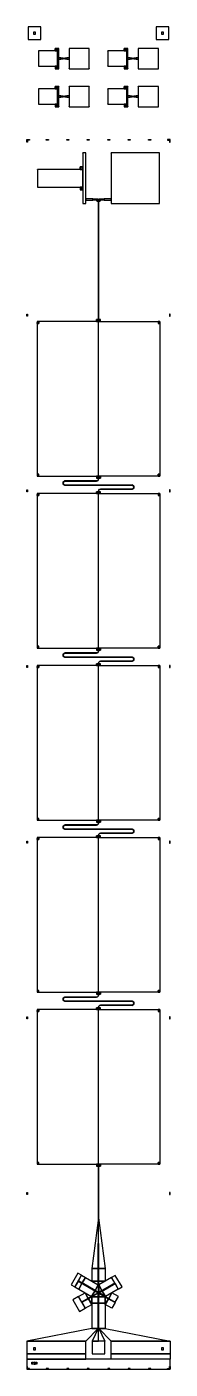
# Model space of a CAD drawing. Extents: x -100 to 5550, y -100 to 52850.
import ezdxf

# ---------------------------------------------------------------- set-up
doc = ezdxf.new("R2010")
doc.units = 0

# ---------------------------------------------------------------- blocks, each defined once
blk = doc.blocks.new('C1A')
for points in [[(-50, 52850), (-50, 52350), (450, 52350), (450, 52850), (-50, 52850)], [(160, 52640), (160, 52560), (240, 52560), (240, 52640), (160, 52640)], [(5000, 52850), (5000, 52350), (5500, 52350), (5500, 52850), (5000, 52850)], [(5210, 52640), (5210, 52560), (5290, 52560), (5290, 52640), (5210, 52640)], [(1112, 51900), (362, 51900), (362, 51300), (1112, 51300), (1112, 51900)], [(362, 51900), (362, 51890), (372, 51890), (372, 51900), (362, 51900)], [(362, 51890), (364, 51895), (368, 51899), (372, 51900), (372, 51895), (370, 51894), (368, 51892), (368, 51890), (362, 51890)], [(368, 51890), (368, 51892), (370, 51894), (372, 51895), (372, 51890), (372, 51890), (372, 51890), (372, 51890), (368, 51890)], [(1112, 51900), (1112, 52000), (1012, 52000), (1012, 51900), (1112, 51900)], [(1112, 52000), (1099, 51950), (1062, 51913), (1012, 51900), (1012, 51950), (1038, 51957), (1056, 51975), (1062, 52000), (1112, 52000)], [(1062, 52000), (1056, 51975), (1038, 51957), (1012, 51950), (1012, 52000), (1012, 52000), (1012, 52000), (1012, 52000), (1062, 52000)], [(1162, 52000), (1112, 52000), (1112, 51200), (1162, 51200), (1162, 52000)], [(1112, 52000), (1112, 51990), (1122, 51990), (1122, 52000), (1112, 52000)], [(1112, 51990), (1114, 51995), (1118, 51999), (1122, 52000), (1122, 51995), (1120, 51994), (1118, 51992), (1118, 51990), (1112, 51990)], [(1118, 51990), (1118, 51992), (1120, 51994), (1122, 51995), (1122, 51990), (1122, 51990), (1122, 51990), (1122, 51990), (1118, 51990)], [(1152, 52000), (1152, 51990), (1162, 51990), (1162, 52000), (1152, 52000)], [(1162, 51990), (1161, 51995), (1158, 51999), (1152, 52000), (1152, 51995), (1155, 51994), (1157, 51992), (1158, 51990), (1162, 51990)], [(1158, 51990), (1157, 51992), (1155, 51994), (1152, 51995), (1152, 51990), (1152, 51990), (1152, 51990), (1152, 51990), (1158, 51990)], [(1562, 51200), (2362, 51200), (2362, 52000), (1562, 52000), (1562, 51200)], [(1562, 52000), (1562, 51990), (1572, 51990), (1572, 52000), (1562, 52000)], [(1562, 51990), (1564, 51995), (1568, 51999), (1572, 52000), (1572, 51995), (1570, 51994), (1568, 51992), (1568, 51990), (1562, 51990)], [(1568, 51990), (1568, 51992), (1570, 51994), (1572, 51995), (1572, 51990), (1572, 51990), (1572, 51990), (1572, 51990), (1568, 51990)], [(2352, 52000), (2352, 51990), (2362, 51990), (2362, 52000), (2352, 52000)], [(2362, 51990), (2361, 51995), (2358, 51999), (2352, 52000), (2352, 51995), (2355, 51994), (2357, 51992), (2358, 51990), (2362, 51990)], [(2358, 51990), (2357, 51992), (2355, 51994), (2352, 51995), (2352, 51990), (2352, 51990), (2352, 51990), (2352, 51990), (2358, 51990)], [(3838, 51900), (3088, 51900), (3088, 51300), (3838, 51300), (3838, 51900)], [(3088, 51900), (3088, 51890), (3098, 51890), (3098, 51900), (3088, 51900)], [(3088, 51890), (3089, 51895), (3092, 51899), (3098, 51900), (3098, 51895), (3095, 51894), (3093, 51892), (3092, 51890), (3088, 51890)], [(3092, 51890), (3093, 51892), (3095, 51894), (3098, 51895), (3098, 51890), (3098, 51890), (3098, 51890), (3098, 51890), (3092, 51890)], [(3838, 51900), (3838, 52000), (3738, 52000), (3738, 51900), (3838, 51900)], [(3838, 52000), (3824, 51950), (3788, 51913), (3738, 51900), (3738, 51950), (3762, 51957), (3781, 51975), (3788, 52000), (3838, 52000)], [(3788, 52000), (3781, 51975), (3762, 51957), (3738, 51950), (3738, 52000), (3738, 52000), (3738, 52000), (3738, 52000), (3788, 52000)], [(3888, 52000), (3838, 52000), (3838, 51200), (3888, 51200), (3888, 52000)], [(3838, 52000), (3838, 51990), (3848, 51990), (3848, 52000), (3838, 52000)], [(3838, 51990), (3839, 51995), (3842, 51999), (3848, 52000), (3848, 51995), (3845, 51994), (3843, 51992), (3842, 51990), (3838, 51990)], [(3842, 51990), (3843, 51992), (3845, 51994), (3848, 51995), (3848, 51990), (3848, 51990), (3848, 51990), (3848, 51990), (3842, 51990)], [(3878, 52000), (3878, 51990), (3888, 51990), (3888, 52000), (3878, 52000)], [(3888, 51990), (3886, 51995), (3882, 51999), (3878, 52000), (3878, 51995), (3880, 51994), (3882, 51992), (3882, 51990), (3888, 51990)], [(3882, 51990), (3882, 51992), (3880, 51994), (3878, 51995), (3878, 51990), (3878, 51990), (3878, 51990), (3878, 51990), (3882, 51990)], [(4288, 51200), (5088, 51200), (5088, 52000), (4288, 52000), (4288, 51200)], [(4288, 52000), (4288, 51990), (4298, 51990), (4298, 52000), (4288, 52000)], [(4288, 51990), (4289, 51995), (4292, 51999), (4298, 52000), (4298, 51995), (4295, 51994), (4293, 51992), (4292, 51990), (4288, 51990)], [(4292, 51990), (4293, 51992), (4295, 51994), (4298, 51995), (4298, 51990), (4298, 51990), (4298, 51990), (4298, 51990), (4292, 51990)], [(5078, 52000), (5078, 51990), (5088, 51990), (5088, 52000), (5078, 52000)], [(5088, 51990), (5086, 51995), (5082, 51999), (5078, 52000), (5078, 51995), (5080, 51994), (5082, 51992), (5082, 51990), (5088, 51990)], [(5082, 51990), (5082, 51992), (5080, 51994), (5078, 51995), (5078, 51990), (5078, 51990), (5078, 51990), (5078, 51990), (5082, 51990)], [(1168, 51625), (1168, 51630), (1162, 51630), (1162, 51625), (1168, 51625)], [(1162, 51630), (1163, 51628), (1165, 51626), (1168, 51625), (1168, 51628), (1166, 51628), (1165, 51629), (1165, 51630), (1162, 51630)], [(1243, 51625), (1162, 51625), (1162, 51575), (1243, 51575), (1243, 51625)], [(1162, 51575), (1162, 51570), (1168, 51570), (1168, 51575), (1162, 51575)], [(1162, 51570), (1163, 51572), (1165, 51574), (1168, 51575), (1168, 51572), (1166, 51572), (1165, 51571), (1165, 51570), (1162, 51570)], [(1165, 51630), (1165, 51629), (1166, 51628), (1168, 51628), (1168, 51630), (1168, 51630), (1168, 51630), (1168, 51630), (1165, 51630)], [(1165, 51570), (1165, 51571), (1166, 51572), (1168, 51572), (1168, 51570), (1168, 51570), (1168, 51570), (1168, 51570), (1165, 51570)], [(1233, 51625), (1233, 51615), (1243, 51615), (1243, 51625), (1233, 51625)], [(1243, 51615), (1242, 51620), (1238, 51624), (1233, 51625), (1233, 51620), (1236, 51619), (1237, 51618), (1238, 51615), (1243, 51615)], [(1238, 51615), (1237, 51618), (1236, 51619), (1233, 51620), (1233, 51615), (1233, 51615), (1233, 51615), (1233, 51615), (1238, 51615)], [(1243, 51575), (1243, 51585), (1233, 51585), (1233, 51575), (1243, 51575)], [(1243, 51585), (1242, 51580), (1238, 51576), (1233, 51575), (1233, 51580), (1236, 51581), (1237, 51582), (1238, 51585), (1243, 51585)], [(1238, 51585), (1237, 51582), (1236, 51581), (1233, 51580), (1233, 51585), (1233, 51585), (1233, 51585), (1233, 51585), (1238, 51585)], [(1248, 51611), (1248, 51616), (1243, 51616), (1243, 51611), (1248, 51611)], [(1243, 51616), (1244, 51614), (1246, 51612), (1248, 51611), (1248, 51614), (1247, 51614), (1246, 51615), (1246, 51616), (1243, 51616)], [(1343, 51611), (1243, 51611), (1243, 51589), (1343, 51589), (1343, 51611)], [(1243, 51589), (1243, 51584), (1248, 51584), (1248, 51589), (1243, 51589)], [(1243, 51584), (1244, 51586), (1246, 51588), (1248, 51589), (1248, 51586), (1247, 51586), (1246, 51585), (1246, 51584), (1243, 51584)], [(1246, 51616), (1246, 51615), (1247, 51614), (1248, 51614), (1248, 51616), (1248, 51616), (1248, 51616), (1248, 51616), (1246, 51616)], [(1246, 51584), (1246, 51585), (1247, 51586), (1248, 51586), (1248, 51584), (1248, 51584), (1248, 51584), (1248, 51584), (1246, 51584)], [(1338, 51608), (1333, 51608), (1333, 51592), (1338, 51592), (1338, 51608)], [(1343, 51602), (1338, 51602), (1338, 51598), (1343, 51598), (1343, 51602)], [(1382, 51589), (1482, 51589), (1482, 51611), (1382, 51611), (1382, 51589)], [(1382, 51598), (1387, 51598), (1387, 51602), (1382, 51602), (1382, 51598)], [(1387, 51592), (1392, 51592), (1392, 51608), (1387, 51608), (1387, 51592)], [(1482, 51611), (1482, 51616), (1477, 51616), (1477, 51611), (1482, 51611)], [(1482, 51616), (1481, 51614), (1480, 51612), (1477, 51611), (1477, 51614), (1478, 51614), (1479, 51615), (1480, 51616), (1482, 51616)], [(1480, 51616), (1479, 51615), (1478, 51614), (1477, 51614), (1477, 51616), (1477, 51616), (1477, 51616), (1477, 51616), (1480, 51616)], [(1477, 51589), (1477, 51584), (1482, 51584), (1482, 51589), (1477, 51589)], [(1482, 51584), (1481, 51586), (1480, 51588), (1477, 51589), (1477, 51586), (1478, 51586), (1479, 51585), (1480, 51584), (1482, 51584)], [(1480, 51584), (1479, 51585), (1478, 51586), (1477, 51586), (1477, 51584), (1477, 51584), (1477, 51584), (1477, 51584), (1480, 51584)], [(1482, 51575), (1562, 51575), (1562, 51625), (1482, 51625), (1482, 51575)], [(1482, 51625), (1482, 51620), (1487, 51620), (1487, 51625), (1482, 51625)], [(1482, 51620), (1483, 51622), (1484, 51624), (1487, 51625), (1487, 51622), (1486, 51622), (1485, 51621), (1484, 51620), (1482, 51620)], [(1487, 51575), (1487, 51580), (1482, 51580), (1482, 51575), (1487, 51575)], [(1482, 51580), (1483, 51578), (1484, 51576), (1487, 51575), (1487, 51578), (1486, 51578), (1485, 51579), (1484, 51580), (1482, 51580)], [(1484, 51620), (1485, 51621), (1486, 51622), (1487, 51622), (1487, 51620), (1487, 51620), (1487, 51620), (1487, 51620), (1484, 51620)], [(1484, 51580), (1485, 51579), (1486, 51578), (1487, 51578), (1487, 51580), (1487, 51580), (1487, 51580), (1487, 51580), (1484, 51580)], [(1562, 51625), (1562, 51630), (1558, 51630), (1558, 51625), (1562, 51625)], [(1562, 51630), (1562, 51628), (1560, 51626), (1558, 51625), (1558, 51628), (1559, 51628), (1560, 51629), (1560, 51630), (1562, 51630)], [(1560, 51630), (1560, 51629), (1559, 51628), (1558, 51628), (1558, 51630), (1558, 51630), (1558, 51630), (1558, 51630), (1560, 51630)], [(1558, 51575), (1558, 51570), (1562, 51570), (1562, 51575), (1558, 51575)], [(1562, 51570), (1562, 51572), (1560, 51574), (1558, 51575), (1558, 51572), (1559, 51572), (1560, 51571), (1560, 51570), (1562, 51570)], [(1560, 51570), (1560, 51571), (1559, 51572), (1558, 51572), (1558, 51570), (1558, 51570), (1558, 51570), (1558, 51570), (1560, 51570)], [(3892, 51625), (3892, 51630), (3888, 51630), (3888, 51625), (3892, 51625)], [(3888, 51630), (3888, 51628), (3890, 51626), (3892, 51625), (3892, 51628), (3891, 51628), (3890, 51629), (3890, 51630), (3888, 51630)], [(3968, 51625), (3888, 51625), (3888, 51575), (3968, 51575), (3968, 51625)], [(3888, 51575), (3888, 51570), (3892, 51570), (3892, 51575), (3888, 51575)], [(3888, 51570), (3888, 51572), (3890, 51574), (3892, 51575), (3892, 51572), (3891, 51572), (3890, 51571), (3890, 51570), (3888, 51570)], [(3890, 51630), (3890, 51629), (3891, 51628), (3892, 51628), (3892, 51630), (3892, 51630), (3892, 51630), (3892, 51630), (3890, 51630)], [(3890, 51570), (3890, 51571), (3891, 51572), (3892, 51572), (3892, 51570), (3892, 51570), (3892, 51570), (3892, 51570), (3890, 51570)], [(3958, 51625), (3958, 51615), (3968, 51615), (3968, 51625), (3958, 51625)], [(3968, 51615), (3967, 51620), (3963, 51624), (3958, 51625), (3958, 51620), (3960, 51619), (3962, 51618), (3963, 51615), (3968, 51615)], [(3963, 51615), (3962, 51618), (3960, 51619), (3958, 51620), (3958, 51615), (3958, 51615), (3958, 51615), (3958, 51615), (3963, 51615)], [(3968, 51575), (3968, 51585), (3958, 51585), (3958, 51575), (3968, 51575)], [(3968, 51585), (3967, 51580), (3963, 51576), (3958, 51575), (3958, 51580), (3960, 51581), (3962, 51582), (3963, 51585), (3968, 51585)], [(3963, 51585), (3962, 51582), (3960, 51581), (3958, 51580), (3958, 51585), (3958, 51585), (3958, 51585), (3958, 51585), (3963, 51585)], [(3973, 51611), (3973, 51616), (3968, 51616), (3968, 51611), (3973, 51611)], [(3968, 51616), (3969, 51614), (3970, 51612), (3973, 51611), (3973, 51614), (3972, 51614), (3971, 51615), (3970, 51616), (3968, 51616)], [(4068, 51611), (3968, 51611), (3968, 51589), (4068, 51589), (4068, 51611)], [(3968, 51589), (3968, 51584), (3973, 51584), (3973, 51589), (3968, 51589)], [(3968, 51584), (3969, 51586), (3970, 51588), (3973, 51589), (3973, 51586), (3972, 51586), (3971, 51585), (3970, 51584), (3968, 51584)], [(3970, 51616), (3971, 51615), (3972, 51614), (3973, 51614), (3973, 51616), (3973, 51616), (3973, 51616), (3973, 51616), (3970, 51616)], [(3970, 51584), (3971, 51585), (3972, 51586), (3973, 51586), (3973, 51584), (3973, 51584), (3973, 51584), (3973, 51584), (3970, 51584)], [(4063, 51608), (4058, 51608), (4058, 51592), (4063, 51592), (4063, 51608)], [(4068, 51602), (4063, 51602), (4063, 51598), (4068, 51598), (4068, 51602)], [(4107, 51589), (4207, 51589), (4207, 51611), (4107, 51611), (4107, 51589)], [(4107, 51598), (4112, 51598), (4112, 51602), (4107, 51602), (4107, 51598)], [(4112, 51592), (4117, 51592), (4117, 51608), (4112, 51608), (4112, 51592)], [(4207, 51611), (4207, 51616), (4202, 51616), (4202, 51611), (4207, 51611)], [(4207, 51616), (4206, 51614), (4204, 51612), (4202, 51611), (4202, 51614), (4203, 51614), (4204, 51615), (4204, 51616), (4207, 51616)], [(4204, 51616), (4204, 51615), (4203, 51614), (4202, 51614), (4202, 51616), (4202, 51616), (4202, 51616), (4202, 51616), (4204, 51616)], [(4202, 51589), (4202, 51584), (4207, 51584), (4207, 51589), (4202, 51589)], [(4207, 51584), (4206, 51586), (4204, 51588), (4202, 51589), (4202, 51586), (4203, 51586), (4204, 51585), (4204, 51584), (4207, 51584)], [(4204, 51584), (4204, 51585), (4203, 51586), (4202, 51586), (4202, 51584), (4202, 51584), (4202, 51584), (4202, 51584), (4204, 51584)], [(4207, 51575), (4288, 51575), (4288, 51625), (4207, 51625), (4207, 51575)], [(4207, 51625), (4207, 51620), (4212, 51620), (4212, 51625), (4207, 51625)], [(4207, 51620), (4208, 51622), (4210, 51624), (4212, 51625), (4212, 51622), (4211, 51622), (4210, 51621), (4210, 51620), (4207, 51620)], [(4212, 51575), (4212, 51580), (4207, 51580), (4207, 51575), (4212, 51575)], [(4207, 51580), (4208, 51578), (4210, 51576), (4212, 51575), (4212, 51578), (4211, 51578), (4210, 51579), (4210, 51580), (4207, 51580)], [(4210, 51620), (4210, 51621), (4211, 51622), (4212, 51622), (4212, 51620), (4212, 51620), (4212, 51620), (4212, 51620), (4210, 51620)], [(4210, 51580), (4210, 51579), (4211, 51578), (4212, 51578), (4212, 51580), (4212, 51580), (4212, 51580), (4212, 51580), (4210, 51580)], [(4288, 51625), (4288, 51630), (4282, 51630), (4282, 51625), (4288, 51625)], [(4288, 51630), (4287, 51628), (4285, 51626), (4282, 51625), (4282, 51628), (4284, 51628), (4285, 51629), (4285, 51630), (4288, 51630)], [(4285, 51630), (4285, 51629), (4284, 51628), (4282, 51628), (4282, 51630), (4282, 51630), (4282, 51630), (4282, 51630), (4285, 51630)], [(4282, 51575), (4282, 51570), (4288, 51570), (4288, 51575), (4282, 51575)], [(4288, 51570), (4287, 51572), (4285, 51574), (4282, 51575), (4282, 51572), (4284, 51572), (4285, 51571), (4285, 51570), (4288, 51570)], [(4285, 51570), (4285, 51571), (4284, 51572), (4282, 51572), (4282, 51570), (4282, 51570), (4282, 51570), (4282, 51570), (4285, 51570)], [(372, 51300), (372, 51310), (362, 51310), (362, 51300), (372, 51300)], [(362, 51310), (364, 51305), (368, 51301), (372, 51300), (372, 51305), (370, 51306), (368, 51308), (368, 51310), (362, 51310)], [(368, 51310), (368, 51308), (370, 51306), (372, 51305), (372, 51310), (372, 51310), (372, 51310), (372, 51310), (368, 51310)], [(1012, 51300), (1012, 51200), (1112, 51200), (1112, 51300), (1012, 51300)], [(1112, 51200), (1099, 51250), (1062, 51287), (1012, 51300), (1012, 51250), (1038, 51243), (1056, 51225), (1062, 51200), (1112, 51200)], [(1062, 51200), (1056, 51225), (1038, 51243), (1012, 51250), (1012, 51200), (1012, 51200), (1012, 51200), (1012, 51200), (1062, 51200)], [(1122, 51200), (1122, 51210), (1112, 51210), (1112, 51200), (1122, 51200)], [(1112, 51210), (1114, 51205), (1118, 51201), (1122, 51200), (1122, 51205), (1120, 51206), (1118, 51208), (1118, 51210), (1112, 51210)], [(1118, 51210), (1118, 51208), (1120, 51206), (1122, 51205), (1122, 51210), (1122, 51210), (1122, 51210), (1122, 51210), (1118, 51210)], [(1162, 51200), (1162, 51210), (1152, 51210), (1152, 51200), (1162, 51200)], [(1162, 51210), (1161, 51205), (1158, 51201), (1152, 51200), (1152, 51205), (1155, 51206), (1157, 51208), (1158, 51210), (1162, 51210)], [(1158, 51210), (1157, 51208), (1155, 51206), (1152, 51205), (1152, 51210), (1152, 51210), (1152, 51210), (1152, 51210), (1158, 51210)], [(1572, 51200), (1572, 51210), (1562, 51210), (1562, 51200), (1572, 51200)], [(1562, 51210), (1564, 51205), (1568, 51201), (1572, 51200), (1572, 51205), (1570, 51206), (1568, 51208), (1568, 51210), (1562, 51210)], [(1568, 51210), (1568, 51208), (1570, 51206), (1572, 51205), (1572, 51210), (1572, 51210), (1572, 51210), (1572, 51210), (1568, 51210)], [(2362, 51200), (2362, 51210), (2352, 51210), (2352, 51200), (2362, 51200)], [(2362, 51210), (2361, 51205), (2358, 51201), (2352, 51200), (2352, 51205), (2355, 51206), (2357, 51208), (2358, 51210), (2362, 51210)], [(2358, 51210), (2357, 51208), (2355, 51206), (2352, 51205), (2352, 51210), (2352, 51210), (2352, 51210), (2352, 51210), (2358, 51210)], [(3098, 51300), (3098, 51310), (3088, 51310), (3088, 51300), (3098, 51300)], [(3088, 51310), (3089, 51305), (3092, 51301), (3098, 51300), (3098, 51305), (3095, 51306), (3093, 51308), (3092, 51310), (3088, 51310)], [(3092, 51310), (3093, 51308), (3095, 51306), (3098, 51305), (3098, 51310), (3098, 51310), (3098, 51310), (3098, 51310), (3092, 51310)], [(3738, 51300), (3738, 51200), (3838, 51200), (3838, 51300), (3738, 51300)], [(3838, 51200), (3824, 51250), (3788, 51287), (3738, 51300), (3738, 51250), (3762, 51243), (3781, 51225), (3788, 51200), (3838, 51200)], [(3788, 51200), (3781, 51225), (3762, 51243), (3738, 51250), (3738, 51200), (3738, 51200), (3738, 51200), (3738, 51200), (3788, 51200)], [(3848, 51200), (3848, 51210), (3838, 51210), (3838, 51200), (3848, 51200)], [(3838, 51210), (3839, 51205), (3842, 51201), (3848, 51200), (3848, 51205), (3845, 51206), (3843, 51208), (3842, 51210), (3838, 51210)], [(3842, 51210), (3843, 51208), (3845, 51206), (3848, 51205), (3848, 51210), (3848, 51210), (3848, 51210), (3848, 51210), (3842, 51210)], [(3888, 51200), (3888, 51210), (3878, 51210), (3878, 51200), (3888, 51200)], [(3888, 51210), (3886, 51205), (3882, 51201), (3878, 51200), (3878, 51205), (3880, 51206), (3882, 51208), (3882, 51210), (3888, 51210)], [(3882, 51210), (3882, 51208), (3880, 51206), (3878, 51205), (3878, 51210), (3878, 51210), (3878, 51210), (3878, 51210), (3882, 51210)], [(4298, 51200), (4298, 51210), (4288, 51210), (4288, 51200), (4298, 51200)], [(4288, 51210), (4289, 51205), (4292, 51201), (4298, 51200), (4298, 51205), (4295, 51206), (4293, 51208), (4292, 51210), (4288, 51210)], [(4292, 51210), (4293, 51208), (4295, 51206), (4298, 51205), (4298, 51210), (4298, 51210), (4298, 51210), (4298, 51210), (4292, 51210)], [(5088, 51200), (5088, 51210), (5078, 51210), (5078, 51200), (5088, 51200)], [(5088, 51210), (5086, 51205), (5082, 51201), (5078, 51200), (5078, 51205), (5080, 51206), (5082, 51208), (5082, 51210), (5088, 51210)], [(5082, 51210), (5082, 51208), (5080, 51206), (5078, 51205), (5078, 51210), (5078, 51210), (5078, 51210), (5078, 51210), (5082, 51210)], [(1112, 50400), (362, 50400), (362, 49800), (1112, 49800), (1112, 50400)], [(362, 50400), (362, 50390), (372, 50390), (372, 50400), (362, 50400)], [(362, 50390), (364, 50395), (368, 50399), (372, 50400), (372, 50395), (370, 50394), (368, 50392), (368, 50390), (362, 50390)], [(368, 50390), (368, 50392), (370, 50394), (372, 50395), (372, 50390), (372, 50390), (372, 50390), (372, 50390), (368, 50390)], [(1112, 50400), (1112, 50500), (1012, 50500), (1012, 50400), (1112, 50400)], [(1112, 50500), (1099, 50450), (1062, 50413), (1012, 50400), (1012, 50450), (1038, 50457), (1056, 50475), (1062, 50500), (1112, 50500)], [(1062, 50500), (1056, 50475), (1038, 50457), (1012, 50450), (1012, 50500), (1012, 50500), (1012, 50500), (1012, 50500), (1062, 50500)], [(1162, 50500), (1112, 50500), (1112, 49700), (1162, 49700), (1162, 50500)], [(1112, 50500), (1112, 50490), (1122, 50490), (1122, 50500), (1112, 50500)], [(1112, 50490), (1114, 50495), (1118, 50499), (1122, 50500), (1122, 50495), (1120, 50494), (1118, 50492), (1118, 50490), (1112, 50490)], [(1118, 50490), (1118, 50492), (1120, 50494), (1122, 50495), (1122, 50490), (1122, 50490), (1122, 50490), (1122, 50490), (1118, 50490)], [(1152, 50500), (1152, 50490), (1162, 50490), (1162, 50500), (1152, 50500)], [(1162, 50490), (1161, 50495), (1158, 50499), (1152, 50500), (1152, 50495), (1155, 50494), (1157, 50492), (1158, 50490), (1162, 50490)], [(1158, 50490), (1157, 50492), (1155, 50494), (1152, 50495), (1152, 50490), (1152, 50490), (1152, 50490), (1152, 50490), (1158, 50490)], [(1562, 49700), (2362, 49700), (2362, 50500), (1562, 50500), (1562, 49700)], [(1562, 50500), (1562, 50490), (1572, 50490), (1572, 50500), (1562, 50500)], [(1562, 50490), (1564, 50495), (1568, 50499), (1572, 50500), (1572, 50495), (1570, 50494), (1568, 50492), (1568, 50490), (1562, 50490)], [(1568, 50490), (1568, 50492), (1570, 50494), (1572, 50495), (1572, 50490), (1572, 50490), (1572, 50490), (1572, 50490), (1568, 50490)], [(2352, 50500), (2352, 50490), (2362, 50490), (2362, 50500), (2352, 50500)], [(2362, 50490), (2361, 50495), (2358, 50499), (2352, 50500), (2352, 50495), (2355, 50494), (2357, 50492), (2358, 50490), (2362, 50490)], [(2358, 50490), (2357, 50492), (2355, 50494), (2352, 50495), (2352, 50490), (2352, 50490), (2352, 50490), (2352, 50490), (2358, 50490)], [(3838, 50400), (3088, 50400), (3088, 49800), (3838, 49800), (3838, 50400)], [(3088, 50400), (3088, 50390), (3098, 50390), (3098, 50400), (3088, 50400)], [(3088, 50390), (3089, 50395), (3092, 50399), (3098, 50400), (3098, 50395), (3095, 50394), (3093, 50392), (3092, 50390), (3088, 50390)], [(3092, 50390), (3093, 50392), (3095, 50394), (3098, 50395), (3098, 50390), (3098, 50390), (3098, 50390), (3098, 50390), (3092, 50390)], [(3838, 50400), (3838, 50500), (3738, 50500), (3738, 50400), (3838, 50400)], [(3838, 50500), (3824, 50450), (3788, 50413), (3738, 50400), (3738, 50450), (3762, 50457), (3781, 50475), (3788, 50500), (3838, 50500)], [(3788, 50500), (3781, 50475), (3762, 50457), (3738, 50450), (3738, 50500), (3738, 50500), (3738, 50500), (3738, 50500), (3788, 50500)], [(3888, 50500), (3838, 50500), (3838, 49700), (3888, 49700), (3888, 50500)], [(3838, 50500), (3838, 50490), (3848, 50490), (3848, 50500), (3838, 50500)], [(3838, 50490), (3839, 50495), (3842, 50499), (3848, 50500), (3848, 50495), (3845, 50494), (3843, 50492), (3842, 50490), (3838, 50490)], [(3842, 50490), (3843, 50492), (3845, 50494), (3848, 50495), (3848, 50490), (3848, 50490), (3848, 50490), (3848, 50490), (3842, 50490)], [(3878, 50500), (3878, 50490), (3888, 50490), (3888, 50500), (3878, 50500)], [(3888, 50490), (3886, 50495), (3882, 50499), (3878, 50500), (3878, 50495), (3880, 50494), (3882, 50492), (3882, 50490), (3888, 50490)], [(3882, 50490), (3882, 50492), (3880, 50494), (3878, 50495), (3878, 50490), (3878, 50490), (3878, 50490), (3878, 50490), (3882, 50490)], [(4288, 49700), (5088, 49700), (5088, 50500), (4288, 50500), (4288, 49700)], [(4288, 50500), (4288, 50490), (4298, 50490), (4298, 50500), (4288, 50500)], [(4288, 50490), (4289, 50495), (4292, 50499), (4298, 50500), (4298, 50495), (4295, 50494), (4293, 50492), (4292, 50490), (4288, 50490)], [(4292, 50490), (4293, 50492), (4295, 50494), (4298, 50495), (4298, 50490), (4298, 50490), (4298, 50490), (4298, 50490), (4292, 50490)], [(5078, 50500), (5078, 50490), (5088, 50490), (5088, 50500), (5078, 50500)], [(5088, 50490), (5086, 50495), (5082, 50499), (5078, 50500), (5078, 50495), (5080, 50494), (5082, 50492), (5082, 50490), (5088, 50490)], [(5082, 50490), (5082, 50492), (5080, 50494), (5078, 50495), (5078, 50490), (5078, 50490), (5078, 50490), (5078, 50490), (5082, 50490)], [(372, 49800), (372, 49810), (362, 49810), (362, 49800), (372, 49800)], [(362, 49810), (364, 49805), (368, 49801), (372, 49800), (372, 49805), (370, 49806), (368, 49808), (368, 49810), (362, 49810)], [(368, 49810), (368, 49808), (370, 49806), (372, 49805), (372, 49810), (372, 49810), (372, 49810), (372, 49810), (368, 49810)], [(1012, 49800), (1012, 49700), (1112, 49700), (1112, 49800), (1012, 49800)], [(1112, 49700), (1099, 49750), (1062, 49787), (1012, 49800), (1012, 49750), (1038, 49743), (1056, 49725), (1062, 49700), (1112, 49700)], [(1168, 50125), (1168, 50130), (1162, 50130), (1162, 50125), (1168, 50125)], [(1162, 50130), (1163, 50128), (1165, 50126), (1168, 50125), (1168, 50128), (1166, 50128), (1165, 50129), (1165, 50130), (1162, 50130)], [(1243, 50125), (1162, 50125), (1162, 50075), (1243, 50075), (1243, 50125)], [(1162, 50075), (1162, 50070), (1168, 50070), (1168, 50075), (1162, 50075)], [(1162, 50070), (1163, 50072), (1165, 50074), (1168, 50075), (1168, 50072), (1166, 50072), (1165, 50071), (1165, 50070), (1162, 50070)], [(1165, 50130), (1165, 50129), (1166, 50128), (1168, 50128), (1168, 50130), (1168, 50130), (1168, 50130), (1168, 50130), (1165, 50130)], [(1165, 50070), (1165, 50071), (1166, 50072), (1168, 50072), (1168, 50070), (1168, 50070), (1168, 50070), (1168, 50070), (1165, 50070)], [(1233, 50125), (1233, 50115), (1243, 50115), (1243, 50125), (1233, 50125)], [(1243, 50115), (1242, 50120), (1238, 50124), (1233, 50125), (1233, 50120), (1236, 50119), (1237, 50118), (1238, 50115), (1243, 50115)], [(1238, 50115), (1237, 50118), (1236, 50119), (1233, 50120), (1233, 50115), (1233, 50115), (1233, 50115), (1233, 50115), (1238, 50115)], [(1243, 50075), (1243, 50085), (1233, 50085), (1233, 50075), (1243, 50075)], [(1243, 50085), (1242, 50080), (1238, 50076), (1233, 50075), (1233, 50080), (1236, 50081), (1237, 50082), (1238, 50085), (1243, 50085)], [(1238, 50085), (1237, 50082), (1236, 50081), (1233, 50080), (1233, 50085), (1233, 50085), (1233, 50085), (1233, 50085), (1238, 50085)], [(1248, 50111), (1248, 50116), (1243, 50116), (1243, 50111), (1248, 50111)], [(1243, 50116), (1244, 50114), (1246, 50112), (1248, 50111), (1248, 50114), (1247, 50114), (1246, 50115), (1246, 50116), (1243, 50116)], [(1343, 50111), (1243, 50111), (1243, 50089), (1343, 50089), (1343, 50111)], [(1243, 50089), (1243, 50084), (1248, 50084), (1248, 50089), (1243, 50089)], [(1243, 50084), (1244, 50086), (1246, 50088), (1248, 50089), (1248, 50086), (1247, 50086), (1246, 50085), (1246, 50084), (1243, 50084)], [(1246, 50116), (1246, 50115), (1247, 50114), (1248, 50114), (1248, 50116), (1248, 50116), (1248, 50116), (1248, 50116), (1246, 50116)], [(1246, 50084), (1246, 50085), (1247, 50086), (1248, 50086), (1248, 50084), (1248, 50084), (1248, 50084), (1248, 50084), (1246, 50084)], [(1338, 50108), (1333, 50108), (1333, 50092), (1338, 50092), (1338, 50108)], [(1343, 50102), (1338, 50102), (1338, 50098), (1343, 50098), (1343, 50102)], [(1382, 50089), (1482, 50089), (1482, 50111), (1382, 50111), (1382, 50089)], [(1382, 50098), (1387, 50098), (1387, 50102), (1382, 50102), (1382, 50098)], [(1387, 50092), (1392, 50092), (1392, 50108), (1387, 50108), (1387, 50092)], [(1482, 50111), (1482, 50116), (1477, 50116), (1477, 50111), (1482, 50111)], [(1482, 50116), (1481, 50114), (1480, 50112), (1477, 50111), (1477, 50114), (1478, 50114), (1479, 50115), (1480, 50116), (1482, 50116)], [(1480, 50116), (1479, 50115), (1478, 50114), (1477, 50114), (1477, 50116), (1477, 50116), (1477, 50116), (1477, 50116), (1480, 50116)], [(1477, 50089), (1477, 50084), (1482, 50084), (1482, 50089), (1477, 50089)], [(1482, 50084), (1481, 50086), (1480, 50088), (1477, 50089), (1477, 50086), (1478, 50086), (1479, 50085), (1480, 50084), (1482, 50084)], [(1480, 50084), (1479, 50085), (1478, 50086), (1477, 50086), (1477, 50084), (1477, 50084), (1477, 50084), (1477, 50084), (1480, 50084)], [(1482, 50075), (1562, 50075), (1562, 50125), (1482, 50125), (1482, 50075)], [(1482, 50125), (1482, 50120), (1487, 50120), (1487, 50125), (1482, 50125)], [(1482, 50120), (1483, 50122), (1484, 50124), (1487, 50125), (1487, 50122), (1486, 50122), (1485, 50121), (1484, 50120), (1482, 50120)], [(1487, 50075), (1487, 50080), (1482, 50080), (1482, 50075), (1487, 50075)], [(1482, 50080), (1483, 50078), (1484, 50076), (1487, 50075), (1487, 50078), (1486, 50078), (1485, 50079), (1484, 50080), (1482, 50080)], [(1484, 50120), (1485, 50121), (1486, 50122), (1487, 50122), (1487, 50120), (1487, 50120), (1487, 50120), (1487, 50120), (1484, 50120)], [(1484, 50080), (1485, 50079), (1486, 50078), (1487, 50078), (1487, 50080), (1487, 50080), (1487, 50080), (1487, 50080), (1484, 50080)], [(1562, 50125), (1562, 50130), (1558, 50130), (1558, 50125), (1562, 50125)], [(1562, 50130), (1562, 50128), (1560, 50126), (1558, 50125), (1558, 50128), (1559, 50128), (1560, 50129), (1560, 50130), (1562, 50130)], [(1560, 50130), (1560, 50129), (1559, 50128), (1558, 50128), (1558, 50130), (1558, 50130), (1558, 50130), (1558, 50130), (1560, 50130)], [(1558, 50075), (1558, 50070), (1562, 50070), (1562, 50075), (1558, 50075)], [(1562, 50070), (1562, 50072), (1560, 50074), (1558, 50075), (1558, 50072), (1559, 50072), (1560, 50071), (1560, 50070), (1562, 50070)], [(1560, 50070), (1560, 50071), (1559, 50072), (1558, 50072), (1558, 50070), (1558, 50070), (1558, 50070), (1558, 50070), (1560, 50070)], [(3098, 49800), (3098, 49810), (3088, 49810), (3088, 49800), (3098, 49800)], [(3088, 49810), (3089, 49805), (3092, 49801), (3098, 49800), (3098, 49805), (3095, 49806), (3093, 49808), (3092, 49810), (3088, 49810)], [(3092, 49810), (3093, 49808), (3095, 49806), (3098, 49805), (3098, 49810), (3098, 49810), (3098, 49810), (3098, 49810), (3092, 49810)], [(3738, 49800), (3738, 49700), (3838, 49700), (3838, 49800), (3738, 49800)], [(3838, 49700), (3824, 49750), (3788, 49787), (3738, 49800), (3738, 49750), (3762, 49743), (3781, 49725), (3788, 49700), (3838, 49700)], [(3892, 50125), (3892, 50130), (3888, 50130), (3888, 50125), (3892, 50125)], [(3888, 50130), (3888, 50128), (3890, 50126), (3892, 50125), (3892, 50128), (3891, 50128), (3890, 50129), (3890, 50130), (3888, 50130)], [(3968, 50125), (3888, 50125), (3888, 50075), (3968, 50075), (3968, 50125)], [(3888, 50075), (3888, 50070), (3892, 50070), (3892, 50075), (3888, 50075)], [(3888, 50070), (3888, 50072), (3890, 50074), (3892, 50075), (3892, 50072), (3891, 50072), (3890, 50071), (3890, 50070), (3888, 50070)], [(3890, 50130), (3890, 50129), (3891, 50128), (3892, 50128), (3892, 50130), (3892, 50130), (3892, 50130), (3892, 50130), (3890, 50130)], [(3890, 50070), (3890, 50071), (3891, 50072), (3892, 50072), (3892, 50070), (3892, 50070), (3892, 50070), (3892, 50070), (3890, 50070)], [(3958, 50125), (3958, 50115), (3968, 50115), (3968, 50125), (3958, 50125)], [(3968, 50115), (3967, 50120), (3963, 50124), (3958, 50125), (3958, 50120), (3960, 50119), (3962, 50118), (3963, 50115), (3968, 50115)], [(3963, 50115), (3962, 50118), (3960, 50119), (3958, 50120), (3958, 50115), (3958, 50115), (3958, 50115), (3958, 50115), (3963, 50115)], [(3968, 50075), (3968, 50085), (3958, 50085), (3958, 50075), (3968, 50075)], [(3968, 50085), (3967, 50080), (3963, 50076), (3958, 50075), (3958, 50080), (3960, 50081), (3962, 50082), (3963, 50085), (3968, 50085)], [(3963, 50085), (3962, 50082), (3960, 50081), (3958, 50080), (3958, 50085), (3958, 50085), (3958, 50085), (3958, 50085), (3963, 50085)], [(3973, 50111), (3973, 50116), (3968, 50116), (3968, 50111), (3973, 50111)], [(3968, 50116), (3969, 50114), (3970, 50112), (3973, 50111), (3973, 50114), (3972, 50114), (3971, 50115), (3970, 50116), (3968, 50116)], [(4068, 50111), (3968, 50111), (3968, 50089), (4068, 50089), (4068, 50111)], [(3968, 50089), (3968, 50084), (3973, 50084), (3973, 50089), (3968, 50089)], [(3968, 50084), (3969, 50086), (3970, 50088), (3973, 50089), (3973, 50086), (3972, 50086), (3971, 50085), (3970, 50084), (3968, 50084)], [(3970, 50116), (3971, 50115), (3972, 50114), (3973, 50114), (3973, 50116), (3973, 50116), (3973, 50116), (3973, 50116), (3970, 50116)], [(3970, 50084), (3971, 50085), (3972, 50086), (3973, 50086), (3973, 50084), (3973, 50084), (3973, 50084), (3973, 50084), (3970, 50084)], [(4063, 50108), (4058, 50108), (4058, 50092), (4063, 50092), (4063, 50108)], [(4068, 50102), (4063, 50102), (4063, 50098), (4068, 50098), (4068, 50102)], [(4107, 50089), (4207, 50089), (4207, 50111), (4107, 50111), (4107, 50089)], [(4107, 50098), (4112, 50098), (4112, 50102), (4107, 50102), (4107, 50098)], [(4112, 50092), (4117, 50092), (4117, 50108), (4112, 50108), (4112, 50092)], [(4207, 50111), (4207, 50116), (4202, 50116), (4202, 50111), (4207, 50111)], [(4207, 50116), (4206, 50114), (4204, 50112), (4202, 50111), (4202, 50114), (4203, 50114), (4204, 50115), (4204, 50116), (4207, 50116)], [(4204, 50116), (4204, 50115), (4203, 50114), (4202, 50114), (4202, 50116), (4202, 50116), (4202, 50116), (4202, 50116), (4204, 50116)], [(4202, 50089), (4202, 50084), (4207, 50084), (4207, 50089), (4202, 50089)], [(4207, 50084), (4206, 50086), (4204, 50088), (4202, 50089), (4202, 50086), (4203, 50086), (4204, 50085), (4204, 50084), (4207, 50084)], [(4204, 50084), (4204, 50085), (4203, 50086), (4202, 50086), (4202, 50084), (4202, 50084), (4202, 50084), (4202, 50084), (4204, 50084)], [(4207, 50075), (4288, 50075), (4288, 50125), (4207, 50125), (4207, 50075)], [(4207, 50125), (4207, 50120), (4212, 50120), (4212, 50125), (4207, 50125)], [(4207, 50120), (4208, 50122), (4210, 50124), (4212, 50125), (4212, 50122), (4211, 50122), (4210, 50121), (4210, 50120), (4207, 50120)], [(4212, 50075), (4212, 50080), (4207, 50080), (4207, 50075), (4212, 50075)], [(4207, 50080), (4208, 50078), (4210, 50076), (4212, 50075), (4212, 50078), (4211, 50078), (4210, 50079), (4210, 50080), (4207, 50080)], [(4210, 50120), (4210, 50121), (4211, 50122), (4212, 50122), (4212, 50120), (4212, 50120), (4212, 50120), (4212, 50120), (4210, 50120)], [(4210, 50080), (4210, 50079), (4211, 50078), (4212, 50078), (4212, 50080), (4212, 50080), (4212, 50080), (4212, 50080), (4210, 50080)], [(4288, 50125), (4288, 50130), (4282, 50130), (4282, 50125), (4288, 50125)], [(4288, 50130), (4287, 50128), (4285, 50126), (4282, 50125), (4282, 50128), (4284, 50128), (4285, 50129), (4285, 50130), (4288, 50130)], [(4285, 50130), (4285, 50129), (4284, 50128), (4282, 50128), (4282, 50130), (4282, 50130), (4282, 50130), (4282, 50130), (4285, 50130)], [(4282, 50075), (4282, 50070), (4288, 50070), (4288, 50075), (4282, 50075)], [(4288, 50070), (4287, 50072), (4285, 50074), (4282, 50075), (4282, 50072), (4284, 50072), (4285, 50071), (4285, 50070), (4288, 50070)], [(4285, 50070), (4285, 50071), (4284, 50072), (4282, 50072), (4282, 50070), (4282, 50070), (4282, 50070), (4282, 50070), (4285, 50070)], [(1062, 49700), (1056, 49725), (1038, 49743), (1012, 49750), (1012, 49700), (1012, 49700), (1012, 49700), (1012, 49700), (1062, 49700)], [(1122, 49700), (1122, 49710), (1112, 49710), (1112, 49700), (1122, 49700)], [(1112, 49710), (1114, 49705), (1118, 49701), (1122, 49700), (1122, 49705), (1120, 49706), (1118, 49708), (1118, 49710), (1112, 49710)], [(1118, 49710), (1118, 49708), (1120, 49706), (1122, 49705), (1122, 49710), (1122, 49710), (1122, 49710), (1122, 49710), (1118, 49710)], [(1162, 49700), (1162, 49710), (1152, 49710), (1152, 49700), (1162, 49700)], [(1162, 49710), (1161, 49705), (1158, 49701), (1152, 49700), (1152, 49705), (1155, 49706), (1157, 49708), (1158, 49710), (1162, 49710)], [(1158, 49710), (1157, 49708), (1155, 49706), (1152, 49705), (1152, 49710), (1152, 49710), (1152, 49710), (1152, 49710), (1158, 49710)], [(1572, 49700), (1572, 49710), (1562, 49710), (1562, 49700), (1572, 49700)], [(1562, 49710), (1564, 49705), (1568, 49701), (1572, 49700), (1572, 49705), (1570, 49706), (1568, 49708), (1568, 49710), (1562, 49710)], [(1568, 49710), (1568, 49708), (1570, 49706), (1572, 49705), (1572, 49710), (1572, 49710), (1572, 49710), (1572, 49710), (1568, 49710)], [(2362, 49700), (2362, 49710), (2352, 49710), (2352, 49700), (2362, 49700)], [(2362, 49710), (2361, 49705), (2358, 49701), (2352, 49700), (2352, 49705), (2355, 49706), (2357, 49708), (2358, 49710), (2362, 49710)], [(2358, 49710), (2357, 49708), (2355, 49706), (2352, 49705), (2352, 49710), (2352, 49710), (2352, 49710), (2352, 49710), (2358, 49710)], [(3788, 49700), (3781, 49725), (3762, 49743), (3738, 49750), (3738, 49700), (3738, 49700), (3738, 49700), (3738, 49700), (3788, 49700)], [(3848, 49700), (3848, 49710), (3838, 49710), (3838, 49700), (3848, 49700)], [(3838, 49710), (3839, 49705), (3842, 49701), (3848, 49700), (3848, 49705), (3845, 49706), (3843, 49708), (3842, 49710), (3838, 49710)], [(3842, 49710), (3843, 49708), (3845, 49706), (3848, 49705), (3848, 49710), (3848, 49710), (3848, 49710), (3848, 49710), (3842, 49710)], [(3888, 49700), (3888, 49710), (3878, 49710), (3878, 49700), (3888, 49700)], [(3888, 49710), (3886, 49705), (3882, 49701), (3878, 49700), (3878, 49705), (3880, 49706), (3882, 49708), (3882, 49710), (3888, 49710)], [(3882, 49710), (3882, 49708), (3880, 49706), (3878, 49705), (3878, 49710), (3878, 49710), (3878, 49710), (3878, 49710), (3882, 49710)], [(4298, 49700), (4298, 49710), (4288, 49710), (4288, 49700), (4298, 49700)], [(4288, 49710), (4289, 49705), (4292, 49701), (4298, 49700), (4298, 49705), (4295, 49706), (4293, 49708), (4292, 49710), (4288, 49710)], [(4292, 49710), (4293, 49708), (4295, 49706), (4298, 49705), (4298, 49710), (4298, 49710), (4298, 49710), (4298, 49710), (4292, 49710)], [(5088, 49700), (5088, 49710), (5078, 49710), (5078, 49700), (5088, 49700)], [(5088, 49710), (5086, 49705), (5082, 49701), (5078, 49700), (5078, 49705), (5080, 49706), (5082, 49708), (5082, 49710), (5088, 49710)], [(5082, 49710), (5082, 49708), (5080, 49706), (5078, 49705), (5078, 49710), (5078, 49710), (5078, 49710), (5078, 49710), (5082, 49710)], [(-100, 48400), (0, 48400), (0, 48380), (-80, 48380), (-80, 48300), (-100, 48300), (-100, 48400)], [(667, 48400), (747, 48400), (747, 48380), (667, 48380), (667, 48400)], [(1474, 48400), (1554, 48400), (1554, 48380), (1474, 48380), (1474, 48400)], [(2281, 48400), (2361, 48400), (2361, 48380), (2281, 48380), (2281, 48400)], [(3089, 48400), (3169, 48400), (3169, 48380), (3089, 48380), (3089, 48400)], [(3896, 48400), (3976, 48400), (3976, 48380), (3896, 48380), (3896, 48400)], [(4703, 48400), (4783, 48400), (4783, 48380), (4703, 48380), (4703, 48400)], [(5550, 48400), (5450, 48400), (5450, 48380), (5530, 48380), (5530, 48300), (5550, 48300), (5550, 48400)], [(2225, 47876), (2105, 47876), (2105, 45876), (2225, 45876), (2225, 47876)], [(2105, 47876), (2105, 47866), (2115, 47866), (2115, 47876), (2105, 47876)], [(2105, 47866), (2106, 47871), (2110, 47875), (2115, 47876), (2115, 47871), (2112, 47870), (2111, 47868), (2110, 47866), (2105, 47866)], [(2110, 47866), (2111, 47868), (2112, 47870), (2115, 47871), (2115, 47866), (2115, 47866), (2115, 47866), (2115, 47866), (2110, 47866)], [(2215, 47876), (2215, 47866), (2225, 47866), (2225, 47876), (2215, 47876)], [(2225, 47866), (2224, 47871), (2220, 47875), (2215, 47876), (2215, 47871), (2218, 47870), (2219, 47868), (2220, 47866), (2225, 47866)], [(2220, 47866), (2219, 47868), (2218, 47870), (2215, 47871), (2215, 47866), (2215, 47866), (2215, 47866), (2215, 47866), (2220, 47866)], [(3225, 45876), (5125, 45876), (5125, 47876), (3225, 47876), (3225, 45876)], [(3225, 47876), (3225, 47866), (3235, 47866), (3235, 47876), (3225, 47876)], [(3225, 47866), (3226, 47871), (3230, 47875), (3235, 47876), (3235, 47871), (3232, 47870), (3231, 47868), (3230, 47866), (3225, 47866)], [(3230, 47866), (3231, 47868), (3232, 47870), (3235, 47871), (3235, 47866), (3235, 47866), (3235, 47866), (3235, 47866), (3230, 47866)], [(5115, 47876), (5115, 47866), (5125, 47866), (5125, 47876), (5115, 47876)], [(5125, 47866), (5124, 47871), (5120, 47875), (5115, 47876), (5115, 47871), (5118, 47870), (5119, 47868), (5120, 47866), (5125, 47866)], [(5120, 47866), (5119, 47868), (5118, 47870), (5115, 47871), (5115, 47866), (5115, 47866), (5115, 47866), (5115, 47866), (5120, 47866)], [(2105, 47226), (325, 47226), (325, 46526), (2105, 46526), (2105, 47226)], [(325, 47226), (325, 47216), (335, 47216), (335, 47226), (325, 47226)], [(325, 47216), (326, 47221), (330, 47225), (335, 47226), (335, 47221), (332, 47220), (331, 47218), (330, 47216), (325, 47216)], [(330, 47216), (331, 47218), (332, 47220), (335, 47221), (335, 47216), (335, 47216), (335, 47216), (335, 47216), (330, 47216)], [(2105, 47226), (2105, 47326), (2005, 47326), (2005, 47226), (2105, 47226)], [(2105, 47326), (2092, 47276), (2055, 47239), (2005, 47226), (2005, 47276), (2030, 47283), (2048, 47301), (2055, 47326), (2105, 47326)], [(2055, 47326), (2048, 47301), (2030, 47283), (2005, 47276), (2005, 47326), (2005, 47326), (2005, 47326), (2005, 47326), (2055, 47326)], [(335, 46526), (335, 46536), (325, 46536), (325, 46526), (335, 46526)], [(325, 46536), (326, 46531), (330, 46527), (335, 46526), (335, 46531), (332, 46532), (331, 46534), (330, 46536), (325, 46536)], [(330, 46536), (331, 46534), (332, 46532), (335, 46531), (335, 46536), (335, 46536), (335, 46536), (335, 46536), (330, 46536)], [(2005, 46526), (2005, 46426), (2105, 46426), (2105, 46526), (2005, 46526)], [(2105, 46426), (2092, 46476), (2055, 46513), (2005, 46526), (2005, 46476), (2030, 46469), (2048, 46451), (2055, 46426), (2105, 46426)], [(2055, 46426), (2048, 46451), (2030, 46469), (2005, 46476), (2005, 46426), (2005, 46426), (2005, 46426), (2005, 46426), (2055, 46426)], [(2230, 46064), (2230, 46069), (2225, 46069), (2225, 46064), (2230, 46064)], [(2225, 46069), (2226, 46066), (2228, 46065), (2230, 46064), (2230, 46066), (2229, 46067), (2228, 46068), (2228, 46069), (2225, 46069)], [(2228, 46069), (2228, 46068), (2229, 46067), (2230, 46066), (2230, 46069), (2230, 46069), (2230, 46069), (2230, 46069), (2228, 46069)], [(3225, 46064), (3225, 46069), (3220, 46069), (3220, 46064), (3225, 46064)], [(3225, 46069), (3224, 46066), (3222, 46065), (3220, 46064), (3220, 46066), (3221, 46067), (3222, 46068), (3222, 46069), (3225, 46069)], [(3222, 46069), (3222, 46068), (3221, 46067), (3220, 46066), (3220, 46069), (3220, 46069), (3220, 46069), (3220, 46069), (3222, 46069)], [(2115, 45876), (2115, 45886), (2105, 45886), (2105, 45876), (2115, 45876)], [(2105, 45886), (2106, 45881), (2110, 45877), (2115, 45876), (2115, 45881), (2112, 45882), (2111, 45884), (2110, 45886), (2105, 45886)], [(2110, 45886), (2111, 45884), (2112, 45882), (2115, 45881), (2115, 45886), (2115, 45886), (2115, 45886), (2115, 45886), (2110, 45886)], [(2225, 45876), (2225, 45886), (2215, 45886), (2215, 45876), (2225, 45876)], [(2225, 45886), (2224, 45881), (2220, 45877), (2215, 45876), (2215, 45881), (2218, 45882), (2219, 45884), (2220, 45886), (2225, 45886)], [(2220, 45886), (2219, 45884), (2218, 45882), (2215, 45881), (2215, 45886), (2215, 45886), (2215, 45886), (2215, 45886), (2220, 45886)], [(2506, 46064), (2225, 46064), (2225, 46014), (2506, 46014), (2506, 46064)], [(2225, 46014), (2225, 46009), (2230, 46009), (2230, 46014), (2225, 46014)], [(2225, 46009), (2226, 46012), (2228, 46013), (2230, 46014), (2230, 46012), (2229, 46011), (2228, 46010), (2228, 46009), (2225, 46009)], [(2228, 46009), (2228, 46010), (2229, 46011), (2230, 46012), (2230, 46009), (2230, 46009), (2230, 46009), (2230, 46009), (2228, 46009)], [(2496, 46064), (2496, 46054), (2506, 46054), (2506, 46064), (2496, 46064)], [(2506, 46054), (2504, 46059), (2500, 46063), (2496, 46064), (2496, 46059), (2498, 46058), (2500, 46056), (2500, 46054), (2506, 46054)], [(2500, 46054), (2500, 46056), (2498, 46058), (2496, 46059), (2496, 46054), (2496, 46054), (2496, 46054), (2496, 46054), (2500, 46054)], [(2506, 46014), (2506, 46024), (2496, 46024), (2496, 46014), (2506, 46014)], [(2506, 46024), (2504, 46019), (2500, 46015), (2496, 46014), (2496, 46019), (2498, 46020), (2500, 46022), (2500, 46024), (2506, 46024)], [(2500, 46024), (2500, 46022), (2498, 46020), (2496, 46019), (2496, 46024), (2496, 46024), (2496, 46024), (2496, 46024), (2500, 46024)], [(2510, 46050), (2510, 46055), (2506, 46055), (2506, 46050), (2510, 46050)], [(2506, 46055), (2506, 46052), (2508, 46051), (2510, 46050), (2510, 46052), (2509, 46053), (2508, 46054), (2508, 46055), (2506, 46055)], [(2706, 46050), (2506, 46050), (2506, 46028), (2706, 46028), (2706, 46050)], [(2506, 46028), (2506, 46023), (2510, 46023), (2510, 46028), (2506, 46028)], [(2506, 46023), (2506, 46026), (2508, 46027), (2510, 46028), (2510, 46026), (2509, 46025), (2508, 46024), (2508, 46023), (2506, 46023)], [(2508, 46055), (2508, 46054), (2509, 46053), (2510, 46052), (2510, 46055), (2510, 46055), (2510, 46055), (2510, 46055), (2508, 46055)], [(2508, 46023), (2508, 46024), (2509, 46025), (2510, 46026), (2510, 46023), (2510, 46023), (2510, 46023), (2510, 46023), (2508, 46023)], [(2657, 46003), (2659, 46012), (2665, 46018), (2674, 46020), (2674, 46018), (2666, 46016), (2661, 46011), (2659, 46003), (2657, 46003)], [(2660, 45990), (2660, 46003), (2657, 46003), (2657, 45990), (2660, 45990)], [(2674, 45974), (2665, 45976), (2659, 45982), (2657, 45990), (2659, 45990), (2661, 45983), (2666, 45977), (2674, 45975), (2674, 45974)], [(2659, 46003), (2661, 46011), (2666, 46016), (2674, 46018), (2674, 46017), (2667, 46015), (2662, 46010), (2660, 46003), (2659, 46003)], [(2674, 45975), (2666, 45977), (2661, 45983), (2659, 45990), (2660, 45990), (2662, 45984), (2667, 45979), (2674, 45977), (2674, 45975)], [(2674, 46017), (2777, 46017), (2777, 46020), (2674, 46020), (2674, 46017)], [(2707, 45977), (2674, 45977), (2674, 45974), (2707, 45974), (2707, 45977)], [(2700, 46046), (2696, 46046), (2696, 46032), (2700, 46032), (2700, 46046)], [(2706, 46042), (2700, 46042), (2700, 46036), (2706, 46036), (2706, 46042)], [(2724, 45960), (2721, 45969), (2715, 45975), (2707, 45977), (2707, 45975), (2715, 45973), (2720, 45968), (2722, 45960), (2724, 45960)], [(2722, 45960), (2720, 45968), (2715, 45973), (2707, 45975), (2707, 45974), (2714, 45972), (2719, 45967), (2720, 45960), (2722, 45960)], [(2724, 41225), (2724, 45960), (2720, 45960), (2720, 41225), (2724, 41225)], [(2726, 45960), (2729, 45969), (2735, 45975), (2743, 45977), (2743, 45975), (2736, 45973), (2730, 45968), (2728, 45960), (2726, 45960)], [(2726, 41225), (2726, 45960), (2730, 45960), (2730, 41225), (2726, 41225)], [(2728, 45960), (2730, 45968), (2736, 45973), (2743, 45975), (2743, 45974), (2736, 45972), (2731, 45967), (2730, 45960), (2728, 45960)], [(2743, 45974), (2777, 45974), (2777, 45977), (2743, 45977), (2743, 45974)], [(2744, 46028), (2944, 46028), (2944, 46050), (2744, 46050), (2744, 46028)], [(2744, 46036), (2750, 46036), (2750, 46042), (2744, 46042), (2744, 46036)], [(2750, 46032), (2754, 46032), (2754, 46046), (2750, 46046), (2750, 46032)], [(2793, 46003), (2791, 46012), (2785, 46018), (2777, 46020), (2777, 46018), (2784, 46016), (2789, 46011), (2792, 46003), (2793, 46003)], [(2792, 46003), (2789, 46011), (2784, 46016), (2777, 46018), (2777, 46017), (2783, 46015), (2788, 46010), (2790, 46003), (2792, 46003)], [(2777, 45974), (2785, 45976), (2791, 45982), (2793, 45990), (2792, 45990), (2789, 45983), (2784, 45977), (2777, 45975), (2777, 45974)], [(2777, 45975), (2784, 45977), (2789, 45983), (2792, 45990), (2790, 45990), (2788, 45984), (2783, 45979), (2777, 45977), (2777, 45975)], [(2793, 45990), (2793, 46003), (2790, 46003), (2790, 45990), (2793, 45990)], [(2944, 46050), (2944, 46055), (2940, 46055), (2940, 46050), (2944, 46050)], [(2944, 46055), (2944, 46052), (2942, 46051), (2940, 46050), (2940, 46052), (2941, 46053), (2942, 46054), (2942, 46055), (2944, 46055)], [(2942, 46055), (2942, 46054), (2941, 46053), (2940, 46052), (2940, 46055), (2940, 46055), (2940, 46055), (2940, 46055), (2942, 46055)], [(2940, 46028), (2940, 46023), (2944, 46023), (2944, 46028), (2940, 46028)], [(2944, 46023), (2944, 46026), (2942, 46027), (2940, 46028), (2940, 46026), (2941, 46025), (2942, 46024), (2942, 46023), (2944, 46023)], [(2942, 46023), (2942, 46024), (2941, 46025), (2940, 46026), (2940, 46023), (2940, 46023), (2940, 46023), (2940, 46023), (2942, 46023)], [(2944, 46014), (3225, 46014), (3225, 46064), (2944, 46064), (2944, 46014)], [(2944, 46064), (2944, 46059), (2950, 46059), (2950, 46064), (2944, 46064)], [(2944, 46059), (2945, 46062), (2947, 46063), (2950, 46064), (2950, 46062), (2948, 46061), (2947, 46060), (2947, 46059), (2944, 46059)], [(2950, 46014), (2950, 46019), (2944, 46019), (2944, 46014), (2950, 46014)], [(2944, 46019), (2945, 46016), (2947, 46015), (2950, 46014), (2950, 46016), (2948, 46017), (2947, 46018), (2947, 46019), (2944, 46019)], [(2947, 46059), (2947, 46060), (2948, 46061), (2950, 46062), (2950, 46059), (2950, 46059), (2950, 46059), (2950, 46059), (2947, 46059)], [(2947, 46019), (2947, 46018), (2948, 46017), (2950, 46016), (2950, 46019), (2950, 46019), (2950, 46019), (2950, 46019), (2947, 46019)], [(3220, 46014), (3220, 46009), (3225, 46009), (3225, 46014), (3220, 46014)], [(3225, 46009), (3224, 46012), (3222, 46013), (3220, 46014), (3220, 46012), (3221, 46011), (3222, 46010), (3222, 46009), (3225, 46009)], [(3222, 46009), (3222, 46010), (3221, 46011), (3220, 46012), (3220, 46009), (3220, 46009), (3220, 46009), (3220, 46009), (3222, 46009)], [(3235, 45876), (3235, 45886), (3225, 45886), (3225, 45876), (3235, 45876)], [(3225, 45886), (3226, 45881), (3230, 45877), (3235, 45876), (3235, 45881), (3232, 45882), (3231, 45884), (3230, 45886), (3225, 45886)], [(3230, 45886), (3231, 45884), (3232, 45882), (3235, 45881), (3235, 45886), (3235, 45886), (3235, 45886), (3235, 45886), (3230, 45886)], [(5125, 45876), (5125, 45886), (5115, 45886), (5115, 45876), (5125, 45876)], [(5125, 45886), (5124, 45881), (5120, 45877), (5115, 45876), (5115, 45881), (5118, 45882), (5119, 45884), (5120, 45886), (5125, 45886)], [(5120, 45886), (5119, 45884), (5118, 45882), (5115, 45881), (5115, 45886), (5115, 45886), (5115, 45886), (5115, 45886), (5120, 45886)], [(-100, 41431), (-100, 41511), (-80, 41511), (-80, 41431), (-100, 41431)], [(5550, 41431), (5550, 41511), (5530, 41511), (5530, 41431), (5550, 41431)], [(2724, 35125), (2724, 41225), (301, 41225), (301, 35125), (2724, 35125)], [(301, 41225), (301, 41150), (376, 41150), (376, 41225), (301, 41225)], [(301, 41150), (311, 41187), (338, 41215), (376, 41225), (376, 41187), (357, 41182), (344, 41168), (338, 41150), (301, 41150)], [(338, 41150), (344, 41168), (357, 41182), (376, 41187), (376, 41150), (376, 41150), (376, 41150), (376, 41150), (338, 41150)], [(2720, 41225), (2720, 41300), (2646, 41300), (2646, 41225), (2720, 41225)], [(2720, 41300), (2710, 41262), (2683, 41235), (2646, 41225), (2646, 41262), (2664, 41267), (2678, 41281), (2683, 41300), (2720, 41300)], [(2683, 41300), (2678, 41281), (2664, 41267), (2646, 41262), (2646, 41300), (2646, 41300), (2646, 41300), (2646, 41300), (2683, 41300)], [(2726, 35125), (2726, 41225), (5149, 41225), (5149, 35125), (2726, 35125)], [(2804, 41225), (2804, 41300), (2730, 41300), (2730, 41225), (2804, 41225)], [(2730, 41300), (2740, 41262), (2767, 41235), (2804, 41225), (2804, 41262), (2786, 41267), (2772, 41281), (2767, 41300), (2730, 41300)], [(2767, 41300), (2772, 41281), (2786, 41267), (2804, 41262), (2804, 41300), (2804, 41300), (2804, 41300), (2804, 41300), (2767, 41300)], [(5074, 41225), (5074, 41150), (5149, 41150), (5149, 41225), (5074, 41225)], [(5149, 41150), (5139, 41187), (5112, 41215), (5074, 41225), (5074, 41187), (5093, 41182), (5106, 41168), (5112, 41150), (5149, 41150)], [(5112, 41150), (5106, 41168), (5093, 41182), (5074, 41187), (5074, 41150), (5074, 41150), (5074, 41150), (5074, 41150), (5112, 41150)], [(376, 35125), (376, 35200), (301, 35200), (301, 35125), (376, 35125)], [(301, 35200), (311, 35162), (338, 35135), (376, 35125), (376, 35162), (357, 35167), (344, 35181), (338, 35200), (301, 35200)], [(338, 35200), (344, 35181), (357, 35167), (376, 35162), (376, 35200), (376, 35200), (376, 35200), (376, 35200), (338, 35200)], [(2645, 34929), (2687, 34941), (2718, 34971), (2730, 35014), (2726, 35014), (2716, 34973), (2686, 34943), (2645, 34932), (2645, 34929)], [(2645, 34935), (2684, 34946), (2713, 34974), (2724, 35014), (2720, 35014), (2710, 34976), (2683, 34948), (2645, 34938), (2645, 34935)], [(2646, 35125), (2646, 35050), (2720, 35050), (2720, 35125), (2646, 35125)], [(2720, 35050), (2710, 35087), (2683, 35115), (2646, 35125), (2646, 35087), (2664, 35082), (2678, 35068), (2683, 35050), (2720, 35050)], [(2683, 35050), (2678, 35068), (2664, 35082), (2646, 35087), (2646, 35050), (2646, 35050), (2646, 35050), (2646, 35050), (2683, 35050)], [(2724, 35014), (2724, 35125), (2720, 35125), (2720, 35014), (2724, 35014)], [(2726, 35014), (2726, 35125), (2730, 35125), (2730, 35014), (2726, 35014)], [(2730, 35125), (2730, 35050), (2804, 35050), (2804, 35125), (2730, 35125)], [(2730, 35050), (2740, 35087), (2767, 35115), (2804, 35125), (2804, 35087), (2786, 35082), (2772, 35068), (2767, 35050), (2730, 35050)], [(2767, 35050), (2772, 35068), (2786, 35082), (2804, 35087), (2804, 35050), (2804, 35050), (2804, 35050), (2804, 35050), (2767, 35050)], [(5149, 35125), (5149, 35200), (5074, 35200), (5074, 35125), (5149, 35125)], [(5149, 35200), (5139, 35162), (5112, 35135), (5074, 35125), (5074, 35162), (5093, 35167), (5106, 35181), (5112, 35200), (5149, 35200)], [(5112, 35200), (5106, 35181), (5093, 35167), (5074, 35162), (5074, 35200), (5074, 35200), (5074, 35200), (5074, 35200), (5112, 35200)], [(-100, 34503), (-100, 34583), (-80, 34583), (-80, 34503), (-100, 34503)], [(2724, 28339), (2724, 34439), (301, 34439), (301, 28339), (2724, 28339)], [(301, 34439), (301, 34364), (376, 34364), (376, 34439), (301, 34439)], [(301, 34364), (311, 34401), (338, 34429), (376, 34439), (376, 34401), (357, 34396), (344, 34382), (338, 34364), (301, 34364)], [(1400, 34769), (1327, 34811), (1327, 34896), (1400, 34938), (1400, 34935), (1329, 34894), (1329, 34813), (1400, 34772), (1400, 34769)], [(1400, 34775), (1332, 34814), (1332, 34893), (1400, 34932), (1400, 34929), (1335, 34891), (1335, 34816), (1400, 34778), (1400, 34775)], [(1400, 34935), (2645, 34935), (2645, 34938), (1400, 34938), (1400, 34935)], [(1400, 34932), (2645, 34932), (2645, 34929), (1400, 34929), (1400, 34932)], [(4050, 34775), (1400, 34775), (1400, 34778), (4050, 34778), (4050, 34775)], [(4050, 34772), (1400, 34772), (1400, 34769), (4050, 34769), (4050, 34772)], [(2720, 34439), (2720, 34514), (2646, 34514), (2646, 34439), (2720, 34439)], [(2720, 34514), (2710, 34476), (2683, 34449), (2646, 34439), (2646, 34476), (2664, 34481), (2678, 34495), (2683, 34514), (2720, 34514)], [(2683, 34514), (2678, 34495), (2664, 34481), (2646, 34476), (2646, 34514), (2646, 34514), (2646, 34514), (2646, 34514), (2683, 34514)], [(2720, 34534), (2732, 34576), (2763, 34607), (2805, 34618), (2805, 34615), (2764, 34604), (2734, 34574), (2724, 34534), (2720, 34534)], [(2724, 34439), (2724, 34534), (2720, 34534), (2720, 34439), (2724, 34439)], [(2726, 34534), (2737, 34573), (2766, 34602), (2805, 34612), (2805, 34609), (2767, 34599), (2740, 34571), (2730, 34534), (2726, 34534)], [(2726, 34439), (2726, 34534), (2730, 34534), (2730, 34439), (2726, 34439)], [(2726, 28339), (2726, 34439), (5149, 34439), (5149, 28339), (2726, 28339)], [(2804, 34439), (2804, 34514), (2730, 34514), (2730, 34439), (2804, 34439)], [(2730, 34514), (2740, 34476), (2767, 34449), (2804, 34439), (2804, 34476), (2786, 34481), (2772, 34495), (2767, 34514), (2730, 34514)], [(2767, 34514), (2772, 34495), (2786, 34481), (2804, 34476), (2804, 34514), (2804, 34514), (2804, 34514), (2804, 34514), (2767, 34514)], [(2805, 34615), (4050, 34615), (4050, 34618), (2805, 34618), (2805, 34615)], [(2805, 34612), (4050, 34612), (4050, 34609), (2805, 34609), (2805, 34612)], [(4050, 34609), (4123, 34651), (4123, 34736), (4050, 34778), (4050, 34775), (4121, 34734), (4121, 34653), (4050, 34612), (4050, 34609)], [(4050, 34615), (4118, 34654), (4118, 34733), (4050, 34772), (4050, 34769), (4115, 34731), (4115, 34656), (4050, 34618), (4050, 34615)], [(5074, 34439), (5074, 34364), (5149, 34364), (5149, 34439), (5074, 34439)], [(5149, 34364), (5139, 34401), (5112, 34429), (5074, 34439), (5074, 34401), (5093, 34396), (5106, 34382), (5112, 34364), (5149, 34364)], [(5550, 34503), (5550, 34583), (5530, 34583), (5530, 34503), (5550, 34503)], [(338, 34364), (344, 34382), (357, 34396), (376, 34401), (376, 34364), (376, 34364), (376, 34364), (376, 34364), (338, 34364)], [(5112, 34364), (5106, 34382), (5093, 34396), (5074, 34401), (5074, 34364), (5074, 34364), (5074, 34364), (5074, 34364), (5112, 34364)], [(376, 28339), (376, 28414), (301, 28414), (301, 28339), (376, 28339)], [(301, 28414), (311, 28376), (338, 28349), (376, 28339), (376, 28376), (357, 28381), (344, 28395), (338, 28414), (301, 28414)], [(338, 28414), (344, 28395), (357, 28381), (376, 28376), (376, 28414), (376, 28414), (376, 28414), (376, 28414), (338, 28414)], [(1400, 27983), (1327, 28025), (1327, 28110), (1400, 28152), (1400, 28149), (1329, 28108), (1329, 28027), (1400, 27986), (1400, 27983)], [(1400, 27989), (1332, 28028), (1332, 28107), (1400, 28146), (1400, 28143), (1335, 28105), (1335, 28030), (1400, 27992), (1400, 27989)], [(1400, 28149), (2645, 28149), (2645, 28152), (1400, 28152), (1400, 28149)], [(1400, 28146), (2645, 28146), (2645, 28143), (1400, 28143), (1400, 28146)], [(2645, 28143), (2687, 28155), (2718, 28185), (2730, 28228), (2726, 28228), (2716, 28187), (2686, 28157), (2645, 28146), (2645, 28143)], [(2645, 28149), (2684, 28160), (2713, 28188), (2724, 28228), (2720, 28228), (2710, 28190), (2683, 28162), (2645, 28152), (2645, 28149)], [(2646, 28339), (2646, 28264), (2720, 28264), (2720, 28339), (2646, 28339)], [(2720, 28264), (2710, 28301), (2683, 28329), (2646, 28339), (2646, 28301), (2664, 28296), (2678, 28282), (2683, 28264), (2720, 28264)], [(2683, 28264), (2678, 28282), (2664, 28296), (2646, 28301), (2646, 28264), (2646, 28264), (2646, 28264), (2646, 28264), (2683, 28264)], [(2724, 28228), (2724, 28339), (2720, 28339), (2720, 28228), (2724, 28228)], [(2726, 28228), (2726, 28339), (2730, 28339), (2730, 28228), (2726, 28228)], [(2730, 28339), (2730, 28264), (2804, 28264), (2804, 28339), (2730, 28339)], [(2730, 28264), (2740, 28301), (2767, 28329), (2804, 28339), (2804, 28301), (2786, 28296), (2772, 28282), (2767, 28264), (2730, 28264)], [(2767, 28264), (2772, 28282), (2786, 28296), (2804, 28301), (2804, 28264), (2804, 28264), (2804, 28264), (2804, 28264), (2767, 28264)], [(5149, 28339), (5149, 28414), (5074, 28414), (5074, 28339), (5149, 28339)], [(5149, 28414), (5139, 28376), (5112, 28349), (5074, 28339), (5074, 28376), (5093, 28381), (5106, 28395), (5112, 28414), (5149, 28414)], [(5112, 28414), (5106, 28395), (5093, 28381), (5074, 28376), (5074, 28414), (5074, 28414), (5074, 28414), (5074, 28414), (5112, 28414)], [(-100, 27574), (-100, 27654), (-80, 27654), (-80, 27574), (-100, 27574)], [(2724, 21553), (2724, 27653), (301, 27653), (301, 21553), (2724, 21553)], [(301, 27653), (301, 27578), (376, 27578), (376, 27653), (301, 27653)], [(301, 27578), (311, 27615), (338, 27643), (376, 27653), (376, 27615), (357, 27610), (344, 27596), (338, 27578), (301, 27578)], [(338, 27578), (344, 27596), (357, 27610), (376, 27615), (376, 27578), (376, 27578), (376, 27578), (376, 27578), (338, 27578)], [(4050, 27989), (1400, 27989), (1400, 27992), (4050, 27992), (4050, 27989)], [(4050, 27986), (1400, 27986), (1400, 27983), (4050, 27983), (4050, 27986)], [(2720, 27653), (2720, 27728), (2646, 27728), (2646, 27653), (2720, 27653)], [(2720, 27728), (2710, 27690), (2683, 27663), (2646, 27653), (2646, 27690), (2664, 27695), (2678, 27709), (2683, 27728), (2720, 27728)], [(2683, 27728), (2678, 27709), (2664, 27695), (2646, 27690), (2646, 27728), (2646, 27728), (2646, 27728), (2646, 27728), (2683, 27728)], [(2720, 27748), (2732, 27790), (2763, 27821), (2805, 27832), (2805, 27829), (2764, 27818), (2734, 27788), (2724, 27748), (2720, 27748)], [(2724, 27653), (2724, 27748), (2720, 27748), (2720, 27653), (2724, 27653)], [(2726, 27748), (2737, 27787), (2766, 27816), (2805, 27826), (2805, 27823), (2767, 27813), (2740, 27785), (2730, 27748), (2726, 27748)], [(2726, 27653), (2726, 27748), (2730, 27748), (2730, 27653), (2726, 27653)], [(2726, 21553), (2726, 27653), (5149, 27653), (5149, 21553), (2726, 21553)], [(2804, 27653), (2804, 27728), (2730, 27728), (2730, 27653), (2804, 27653)], [(2730, 27728), (2740, 27690), (2767, 27663), (2804, 27653), (2804, 27690), (2786, 27695), (2772, 27709), (2767, 27728), (2730, 27728)], [(2767, 27728), (2772, 27709), (2786, 27695), (2804, 27690), (2804, 27728), (2804, 27728), (2804, 27728), (2804, 27728), (2767, 27728)], [(2805, 27829), (4050, 27829), (4050, 27832), (2805, 27832), (2805, 27829)], [(2805, 27826), (4050, 27826), (4050, 27823), (2805, 27823), (2805, 27826)], [(4050, 27823), (4123, 27865), (4123, 27950), (4050, 27992), (4050, 27989), (4121, 27948), (4121, 27867), (4050, 27826), (4050, 27823)], [(4050, 27829), (4118, 27868), (4118, 27947), (4050, 27986), (4050, 27983), (4115, 27945), (4115, 27870), (4050, 27832), (4050, 27829)], [(5074, 27653), (5074, 27578), (5149, 27578), (5149, 27653), (5074, 27653)], [(5149, 27578), (5139, 27615), (5112, 27643), (5074, 27653), (5074, 27615), (5093, 27610), (5106, 27596), (5112, 27578), (5149, 27578)], [(5112, 27578), (5106, 27596), (5093, 27610), (5074, 27615), (5074, 27578), (5074, 27578), (5074, 27578), (5074, 27578), (5112, 27578)], [(5550, 27574), (5550, 27654), (5530, 27654), (5530, 27574), (5550, 27574)], [(376, 21553), (376, 21628), (301, 21628), (301, 21553), (376, 21553)], [(301, 21628), (311, 21590), (338, 21563), (376, 21553), (376, 21590), (357, 21595), (344, 21609), (338, 21628), (301, 21628)], [(338, 21628), (344, 21609), (357, 21595), (376, 21590), (376, 21628), (376, 21628), (376, 21628), (376, 21628), (338, 21628)], [(1400, 21197), (1327, 21239), (1327, 21324), (1400, 21366), (1400, 21363), (1329, 21322), (1329, 21241), (1400, 21200), (1400, 21197)], [(1400, 21203), (1332, 21242), (1332, 21321), (1400, 21360), (1400, 21357), (1335, 21319), (1335, 21244), (1400, 21206), (1400, 21203)], [(1400, 21363), (2645, 21363), (2645, 21366), (1400, 21366), (1400, 21363)], [(1400, 21360), (2645, 21360), (2645, 21357), (1400, 21357), (1400, 21360)], [(4050, 21203), (1400, 21203), (1400, 21206), (4050, 21206), (4050, 21203)], [(4050, 21200), (1400, 21200), (1400, 21197), (4050, 21197), (4050, 21200)], [(2645, 21357), (2687, 21368), (2718, 21399), (2730, 21442), (2726, 21442), (2716, 21401), (2686, 21371), (2645, 21360), (2645, 21357)], [(2645, 21363), (2684, 21374), (2713, 21402), (2724, 21442), (2720, 21442), (2710, 21404), (2683, 21376), (2645, 21366), (2645, 21363)], [(2646, 21553), (2646, 21478), (2720, 21478), (2720, 21553), (2646, 21553)], [(2720, 21478), (2710, 21515), (2683, 21543), (2646, 21553), (2646, 21515), (2664, 21510), (2678, 21496), (2683, 21478), (2720, 21478)], [(2683, 21478), (2678, 21496), (2664, 21510), (2646, 21515), (2646, 21478), (2646, 21478), (2646, 21478), (2646, 21478), (2683, 21478)], [(2724, 21442), (2724, 21553), (2720, 21553), (2720, 21442), (2724, 21442)], [(2726, 21442), (2726, 21553), (2730, 21553), (2730, 21442), (2726, 21442)], [(2730, 21553), (2730, 21478), (2804, 21478), (2804, 21553), (2730, 21553)], [(2730, 21478), (2740, 21515), (2767, 21543), (2804, 21553), (2804, 21515), (2786, 21510), (2772, 21496), (2767, 21478), (2730, 21478)], [(2767, 21478), (2772, 21496), (2786, 21510), (2804, 21515), (2804, 21478), (2804, 21478), (2804, 21478), (2804, 21478), (2767, 21478)], [(4050, 21037), (4123, 21079), (4123, 21164), (4050, 21206), (4050, 21203), (4121, 21162), (4121, 21081), (4050, 21040), (4050, 21037)], [(4050, 21043), (4118, 21082), (4118, 21161), (4050, 21200), (4050, 21197), (4115, 21159), (4115, 21084), (4050, 21046), (4050, 21043)], [(5149, 21553), (5149, 21628), (5074, 21628), (5074, 21553), (5149, 21553)], [(5149, 21628), (5139, 21590), (5112, 21563), (5074, 21553), (5074, 21590), (5093, 21595), (5106, 21609), (5112, 21628), (5149, 21628)], [(5112, 21628), (5106, 21609), (5093, 21595), (5074, 21590), (5074, 21628), (5074, 21628), (5074, 21628), (5074, 21628), (5112, 21628)], [(-100, 20646), (-100, 20726), (-80, 20726), (-80, 20646), (-100, 20646)], [(2724, 14767), (2724, 20867), (301, 20867), (301, 14767), (2724, 14767)], [(301, 20867), (301, 20792), (376, 20792), (376, 20867), (301, 20867)], [(301, 20792), (311, 20829), (338, 20857), (376, 20867), (376, 20829), (357, 20824), (344, 20810), (338, 20792), (301, 20792)], [(338, 20792), (344, 20810), (357, 20824), (376, 20829), (376, 20792), (376, 20792), (376, 20792), (376, 20792), (338, 20792)], [(2720, 20867), (2720, 20942), (2646, 20942), (2646, 20867), (2720, 20867)], [(2720, 20942), (2710, 20904), (2683, 20877), (2646, 20867), (2646, 20904), (2664, 20909), (2678, 20923), (2683, 20942), (2720, 20942)], [(2683, 20942), (2678, 20923), (2664, 20909), (2646, 20904), (2646, 20942), (2646, 20942), (2646, 20942), (2646, 20942), (2683, 20942)], [(2720, 20962), (2732, 21004), (2763, 21035), (2805, 21046), (2805, 21043), (2764, 21032), (2734, 21002), (2724, 20962), (2720, 20962)], [(2724, 20867), (2724, 20962), (2720, 20962), (2720, 20867), (2724, 20867)], [(2726, 20962), (2737, 21001), (2766, 21030), (2805, 21040), (2805, 21037), (2767, 21027), (2740, 20999), (2730, 20962), (2726, 20962)], [(2726, 20867), (2726, 20962), (2730, 20962), (2730, 20867), (2726, 20867)], [(2726, 14767), (2726, 20867), (5149, 20867), (5149, 14767), (2726, 14767)], [(2804, 20867), (2804, 20942), (2730, 20942), (2730, 20867), (2804, 20867)], [(2730, 20942), (2740, 20904), (2767, 20877), (2804, 20867), (2804, 20904), (2786, 20909), (2772, 20923), (2767, 20942), (2730, 20942)], [(2767, 20942), (2772, 20923), (2786, 20909), (2804, 20904), (2804, 20942), (2804, 20942), (2804, 20942), (2804, 20942), (2767, 20942)], [(2805, 21043), (4050, 21043), (4050, 21046), (2805, 21046), (2805, 21043)], [(2805, 21040), (4050, 21040), (4050, 21037), (2805, 21037), (2805, 21040)], [(5074, 20867), (5074, 20792), (5149, 20792), (5149, 20867), (5074, 20867)], [(5149, 20792), (5139, 20829), (5112, 20857), (5074, 20867), (5074, 20829), (5093, 20824), (5106, 20810), (5112, 20792), (5149, 20792)], [(5112, 20792), (5106, 20810), (5093, 20824), (5074, 20829), (5074, 20792), (5074, 20792), (5074, 20792), (5074, 20792), (5112, 20792)], [(5550, 20646), (5550, 20726), (5530, 20726), (5530, 20646), (5550, 20646)], [(376, 14767), (376, 14842), (301, 14842), (301, 14767), (376, 14767)], [(301, 14842), (311, 14804), (338, 14777), (376, 14767), (376, 14804), (357, 14809), (344, 14823), (338, 14842), (301, 14842)], [(338, 14842), (344, 14823), (357, 14809), (376, 14804), (376, 14842), (376, 14842), (376, 14842), (376, 14842), (338, 14842)], [(5149, 14767), (5149, 14842), (5074, 14842), (5074, 14767), (5149, 14767)], [(5149, 14842), (5139, 14804), (5112, 14777), (5074, 14767), (5074, 14804), (5093, 14809), (5106, 14823), (5112, 14842), (5149, 14842)], [(5112, 14842), (5106, 14823), (5093, 14809), (5074, 14804), (5074, 14842), (5074, 14842), (5074, 14842), (5074, 14842), (5112, 14842)], [(1400, 14411), (1327, 14453), (1327, 14538), (1400, 14580), (1400, 14577), (1329, 14536), (1329, 14455), (1400, 14414), (1400, 14411)], [(1400, 14417), (1332, 14456), (1332, 14535), (1400, 14574), (1400, 14571), (1335, 14533), (1335, 14458), (1400, 14420), (1400, 14417)], [(1400, 14577), (2645, 14577), (2645, 14580), (1400, 14580), (1400, 14577)], [(1400, 14574), (2645, 14574), (2645, 14571), (1400, 14571), (1400, 14574)], [(4050, 14417), (1400, 14417), (1400, 14420), (4050, 14420), (4050, 14417)], [(4050, 14414), (1400, 14414), (1400, 14411), (4050, 14411), (4050, 14414)], [(2645, 14571), (2687, 14582), (2718, 14613), (2730, 14656), (2726, 14656), (2716, 14615), (2686, 14585), (2645, 14574), (2645, 14571)], [(2645, 14577), (2684, 14588), (2713, 14616), (2724, 14656), (2720, 14656), (2710, 14618), (2683, 14590), (2645, 14580), (2645, 14577)], [(2646, 14767), (2646, 14692), (2720, 14692), (2720, 14767), (2646, 14767)], [(2720, 14692), (2710, 14729), (2683, 14757), (2646, 14767), (2646, 14729), (2664, 14724), (2678, 14710), (2683, 14692), (2720, 14692)], [(2683, 14692), (2678, 14710), (2664, 14724), (2646, 14729), (2646, 14692), (2646, 14692), (2646, 14692), (2646, 14692), (2683, 14692)], [(2724, 14656), (2724, 14767), (2720, 14767), (2720, 14656), (2724, 14656)], [(2726, 14656), (2726, 14767), (2730, 14767), (2730, 14656), (2726, 14656)], [(2730, 14767), (2730, 14692), (2804, 14692), (2804, 14767), (2730, 14767)], [(2730, 14692), (2740, 14729), (2767, 14757), (2804, 14767), (2804, 14729), (2786, 14724), (2772, 14710), (2767, 14692), (2730, 14692)], [(2767, 14692), (2772, 14710), (2786, 14724), (2804, 14729), (2804, 14692), (2804, 14692), (2804, 14692), (2804, 14692), (2767, 14692)], [(4050, 14251), (4123, 14293), (4123, 14378), (4050, 14420), (4050, 14417), (4121, 14376), (4121, 14295), (4050, 14254), (4050, 14251)], [(4050, 14257), (4118, 14296), (4118, 14375), (4050, 14414), (4050, 14411), (4115, 14373), (4115, 14298), (4050, 14260), (4050, 14257)], [(-100, 13717), (-100, 13797), (-80, 13797), (-80, 13717), (-100, 13717)], [(2724, 7981), (2724, 14081), (301, 14081), (301, 7981), (2724, 7981)], [(301, 14081), (301, 14006), (376, 14006), (376, 14081), (301, 14081)], [(301, 14006), (311, 14043), (338, 14071), (376, 14081), (376, 14043), (357, 14038), (344, 14024), (338, 14006), (301, 14006)], [(338, 14006), (344, 14024), (357, 14038), (376, 14043), (376, 14006), (376, 14006), (376, 14006), (376, 14006), (338, 14006)], [(2720, 14081), (2720, 14156), (2646, 14156), (2646, 14081), (2720, 14081)], [(2720, 14156), (2710, 14118), (2683, 14091), (2646, 14081), (2646, 14118), (2664, 14123), (2678, 14137), (2683, 14156), (2720, 14156)], [(2683, 14156), (2678, 14137), (2664, 14123), (2646, 14118), (2646, 14156), (2646, 14156), (2646, 14156), (2646, 14156), (2683, 14156)], [(2720, 14176), (2732, 14218), (2763, 14249), (2805, 14260), (2805, 14257), (2764, 14246), (2734, 14216), (2724, 14176), (2720, 14176)], [(2724, 14081), (2724, 14176), (2720, 14176), (2720, 14081), (2724, 14081)], [(2726, 7981), (2726, 14081), (5149, 14081), (5149, 7981), (2726, 7981)], [(2726, 14176), (2737, 14215), (2766, 14244), (2805, 14254), (2805, 14251), (2767, 14241), (2740, 14213), (2730, 14176), (2726, 14176)], [(2726, 14081), (2726, 14176), (2730, 14176), (2730, 14081), (2726, 14081)], [(2804, 14081), (2804, 14156), (2730, 14156), (2730, 14081), (2804, 14081)], [(2730, 14156), (2740, 14118), (2767, 14091), (2804, 14081), (2804, 14118), (2786, 14123), (2772, 14137), (2767, 14156), (2730, 14156)], [(2767, 14156), (2772, 14137), (2786, 14123), (2804, 14118), (2804, 14156), (2804, 14156), (2804, 14156), (2804, 14156), (2767, 14156)], [(2805, 14257), (4050, 14257), (4050, 14260), (2805, 14260), (2805, 14257)], [(2805, 14254), (4050, 14254), (4050, 14251), (2805, 14251), (2805, 14254)], [(5074, 14081), (5074, 14006), (5149, 14006), (5149, 14081), (5074, 14081)], [(5149, 14006), (5139, 14043), (5112, 14071), (5074, 14081), (5074, 14043), (5093, 14038), (5106, 14024), (5112, 14006), (5149, 14006)], [(5112, 14006), (5106, 14024), (5093, 14038), (5074, 14043), (5074, 14006), (5074, 14006), (5074, 14006), (5074, 14006), (5112, 14006)], [(5550, 13717), (5550, 13797), (5530, 13797), (5530, 13717), (5550, 13717)], [(376, 7981), (376, 8056), (301, 8056), (301, 7981), (376, 7981)], [(301, 8056), (311, 8018), (338, 7991), (376, 7981), (376, 8018), (357, 8023), (344, 8037), (338, 8056), (301, 8056)], [(338, 8056), (344, 8037), (357, 8023), (376, 8018), (376, 8056), (376, 8056), (376, 8056), (376, 8056), (338, 8056)], [(2646, 7981), (2646, 7906), (2720, 7906), (2720, 7981), (2646, 7981)], [(2720, 7906), (2710, 7943), (2683, 7971), (2646, 7981), (2646, 7943), (2664, 7938), (2678, 7924), (2683, 7906), (2720, 7906)], [(2683, 7906), (2678, 7924), (2664, 7938), (2646, 7943), (2646, 7906), (2646, 7906), (2646, 7906), (2646, 7906), (2683, 7906)], [(2724, 5871), (2724, 7981), (2720, 7981), (2720, 5871), (2724, 5871)], [(2726, 5871), (2726, 7981), (2730, 7981), (2730, 5871), (2726, 5871)], [(2730, 7981), (2730, 7906), (2804, 7906), (2804, 7981), (2730, 7981)], [(2730, 7906), (2740, 7943), (2767, 7971), (2804, 7981), (2804, 7943), (2786, 7938), (2772, 7924), (2767, 7906), (2730, 7906)], [(2767, 7906), (2772, 7924), (2786, 7938), (2804, 7943), (2804, 7906), (2804, 7906), (2804, 7906), (2804, 7906), (2767, 7906)], [(5149, 7981), (5149, 8056), (5074, 8056), (5074, 7981), (5149, 7981)], [(5149, 8056), (5139, 8018), (5112, 7991), (5074, 7981), (5074, 8018), (5093, 8023), (5106, 8037), (5112, 8056), (5149, 8056)], [(5112, 8056), (5106, 8037), (5093, 8023), (5074, 8018), (5074, 8056), (5074, 8056), (5074, 8056), (5074, 8056), (5112, 8056)], [(-100, 6789), (-100, 6869), (-80, 6869), (-80, 6789), (-100, 6789)], [(5550, 6789), (5550, 6869), (5530, 6869), (5530, 6789), (5550, 6789)], [(2718, 3871), (2724, 5871), (2720, 5871), (2460, 3871), (2718, 3871)], [(2732, 3871), (2726, 5871), (2730, 5871), (2990, 3871), (2732, 3871)], [(2718, 3371), (2718, 3871), (2460, 3871), (2460, 3371), (2718, 3371)], [(2732, 3371), (2732, 3871), (2990, 3871), (2990, 3371), (2732, 3371)], [(2059, 3602), (1910, 3688), (1645, 3229), (1794, 3143), (2059, 3602)], [(2068, 3274), (1919, 3360), (1794, 3143), (1943, 3057), (2068, 3274)], [(2083, 3300), (1934, 3386), (2059, 3602), (2208, 3516), (2083, 3300)], [(2578, 2979), (2068, 3274), (1943, 3057), (2452, 2763), (2578, 2979)], [(2589, 2999), (2079, 3293), (2071, 3280), (2581, 2986), (2589, 2999)], [(2592, 3005), (2083, 3300), (2208, 3516), (2718, 3222), (2592, 3005)], [(2718, 3222), (2718, 3371), (2460, 3371), (2718, 3222), (2718, 3222)], [(2718, 2933), (2592, 3005), (2718, 3222), (2718, 2933), (2718, 2933)], [(2858, 3005), (3367, 3300), (3242, 3516), (2732, 3222), (2858, 3005)], [(2732, 3222), (2732, 3371), (2990, 3371), (2732, 3222), (2732, 3222)], [(2732, 2933), (2858, 3005), (2732, 3222), (2732, 2933), (2732, 2933)], [(2869, 2986), (3379, 3280), (3371, 3293), (2861, 2999), (2869, 2986)], [(2872, 2979), (3382, 3274), (3507, 3057), (2998, 2763), (2872, 2979)], [(3507, 3057), (3652, 3141), (3387, 3600), (3242, 3516), (3507, 3057)], [(1935, 2762), (1712, 2633), (1977, 2174), (2200, 2303), (1935, 2762)], [(2324, 2689), (2064, 2539), (1935, 2762), (2195, 2912), (2324, 2689)], [(2331, 2676), (2071, 2526), (2200, 2303), (2460, 2453), (2331, 2676)], [(2452, 2763), (2324, 2689), (2195, 2912), (2452, 2763), (2452, 2763)], [(2460, 2750), (2331, 2676), (2460, 2453), (2460, 2750), (2460, 2750)], [(2702, 2907), (2578, 2979), (2452, 2763), (2702, 2907), (2702, 2907)], [(2710, 2750), (2710, 2894), (2710, 2894), (2460, 2750), (2710, 2750)], [(2710, 2500), (2710, 2750), (2460, 2750), (2460, 2500), (2710, 2500)], [(2710, 2920), (2585, 2992), (2581, 2986), (2706, 2914), (2710, 2920)], [(2710, 2920), (2585, 2992), (2589, 2999), (2714, 2927), (2710, 2920)], [(2725, 2920), (2714, 2927), (2706, 2914), (2718, 2907), (2725, 2920)], [(2725, 2907), (2725, 2920), (2725, 2920), (2718, 2907), (2725, 2907)], [(2732, 2894), (2732, 2907), (2718, 2907), (2718, 2894), (2732, 2894)], [(2725, 2750), (2725, 2894), (2718, 2894), (2718, 2750), (2725, 2750)], [(2732, 2500), (2732, 2750), (2718, 2750), (2718, 2500), (2732, 2500)], [(2732, 2907), (2744, 2914), (2736, 2927), (2725, 2920), (2732, 2907)], [(2725, 2907), (2725, 2920), (2725, 2920), (2732, 2907), (2725, 2907)], [(2725, 2750), (2725, 2894), (2732, 2894), (2732, 2750), (2725, 2750)], [(2740, 2920), (2865, 2992), (2861, 2999), (2736, 2927), (2740, 2920)], [(2740, 2920), (2865, 2992), (2869, 2986), (2744, 2914), (2740, 2920)], [(2740, 2750), (2740, 2894), (2740, 2894), (2990, 2750), (2740, 2750)], [(2740, 2500), (2740, 2750), (2990, 2750), (2990, 2500), (2740, 2500)], [(2748, 2907), (2872, 2979), (2998, 2763), (2748, 2907), (2748, 2907)], [(2990, 2750), (3119, 2676), (2990, 2453), (2990, 2750), (2990, 2750)], [(3119, 2676), (3379, 2526), (3250, 2303), (2990, 2453), (3119, 2676)], [(2998, 2763), (3126, 2689), (3255, 2912), (2998, 2763), (2998, 2763)], [(3126, 2689), (3386, 2539), (3515, 2762), (3255, 2912), (3126, 2689)], [(2710, 1500), (2710, 2500), (2460, 2500), (2460, 1500), (2710, 1500)], [(2732, 1500), (2732, 2500), (2718, 2500), (2718, 1500), (2732, 1500)], [(2740, 1500), (2740, 2500), (2990, 2500), (2990, 1500), (2740, 1500)], [(2225, 1000), (2710, 1500), (2460, 1500), (-100, 1000), (2225, 1000)], [(2725, 1000), (2725, 1500), (2718, 1500), (2475, 1000), (2725, 1000)], [(2725, 1000), (2725, 1500), (2732, 1500), (2975, 1000), (2725, 1000)], [(3225, 1000), (2740, 1500), (2990, 1500), (5550, 1000), (3225, 1000)], [(2225, 500), (2225, 1000), (-100, 1000), (-100, 500), (2225, 500)], [(160, 740), (160, 660), (240, 660), (240, 740), (160, 740)], [(2975, 500), (2975, 1000), (2475, 1000), (2475, 500), (2975, 500)], [(3225, 500), (3225, 1000), (5550, 1000), (5550, 500), (3225, 500)], [(5210, 740), (5210, 660), (5290, 660), (5290, 740), (5210, 740)], [(2225, 300), (2225, 500), (-100, 500), (-100, 300), (2225, 300)], [(5550, -100), (5550, 300), (-100, 300), (-100, -100), (5550, -100)], [(-100, -100), (0, -100), (0, -80), (-80, -80), (-80, 0), (-100, 0), (-100, -100)], [(100, 100), (100, 170), (152, 170), (152, 161), (118, 161), (118, 109), (152, 109), (152, 100), (100, 100), (100, 100)], [(170, 100), (222, 100), (222, 109), (205, 109), (205, 170), (188, 170), (170, 161), (170, 152), (188, 152), (188, 109), (170, 109), (170, 100), (170, 100)], [(240, 100), (240, 170), (292, 170), (292, 100), (275, 100), (275, 161), (258, 161), (258, 100), (240, 100)], [(258, 135), (258, 144), (275, 144), (275, 135), (258, 135)], [(3225, 300), (3225, 500), (5550, 500), (5550, 300), (3225, 300)], [(5550, -100), (5450, -100), (5450, -80), (5530, -80), (5530, 0), (5550, 0), (5550, -100)], [(667, -100), (747, -100), (747, -80), (667, -80), (667, -100)], [(1474, -100), (1554, -100), (1554, -80), (1474, -80), (1474, -100)], [(2281, -100), (2361, -100), (2361, -80), (2281, -80), (2281, -100)], [(3089, -100), (3169, -100), (3169, -80), (3089, -80), (3089, -100)], [(3896, -100), (3976, -100), (3976, -80), (3896, -80), (3896, -100)], [(4703, -100), (4783, -100), (4783, -80), (4703, -80), (4703, -100)]]:
    blk.add_lwpolyline(points)

msp = doc.modelspace()

# ---------------------------------------------------------------- block references
msp.add_blockref('C1A', (0, 0))

doc.saveas('drawing.dxf')
